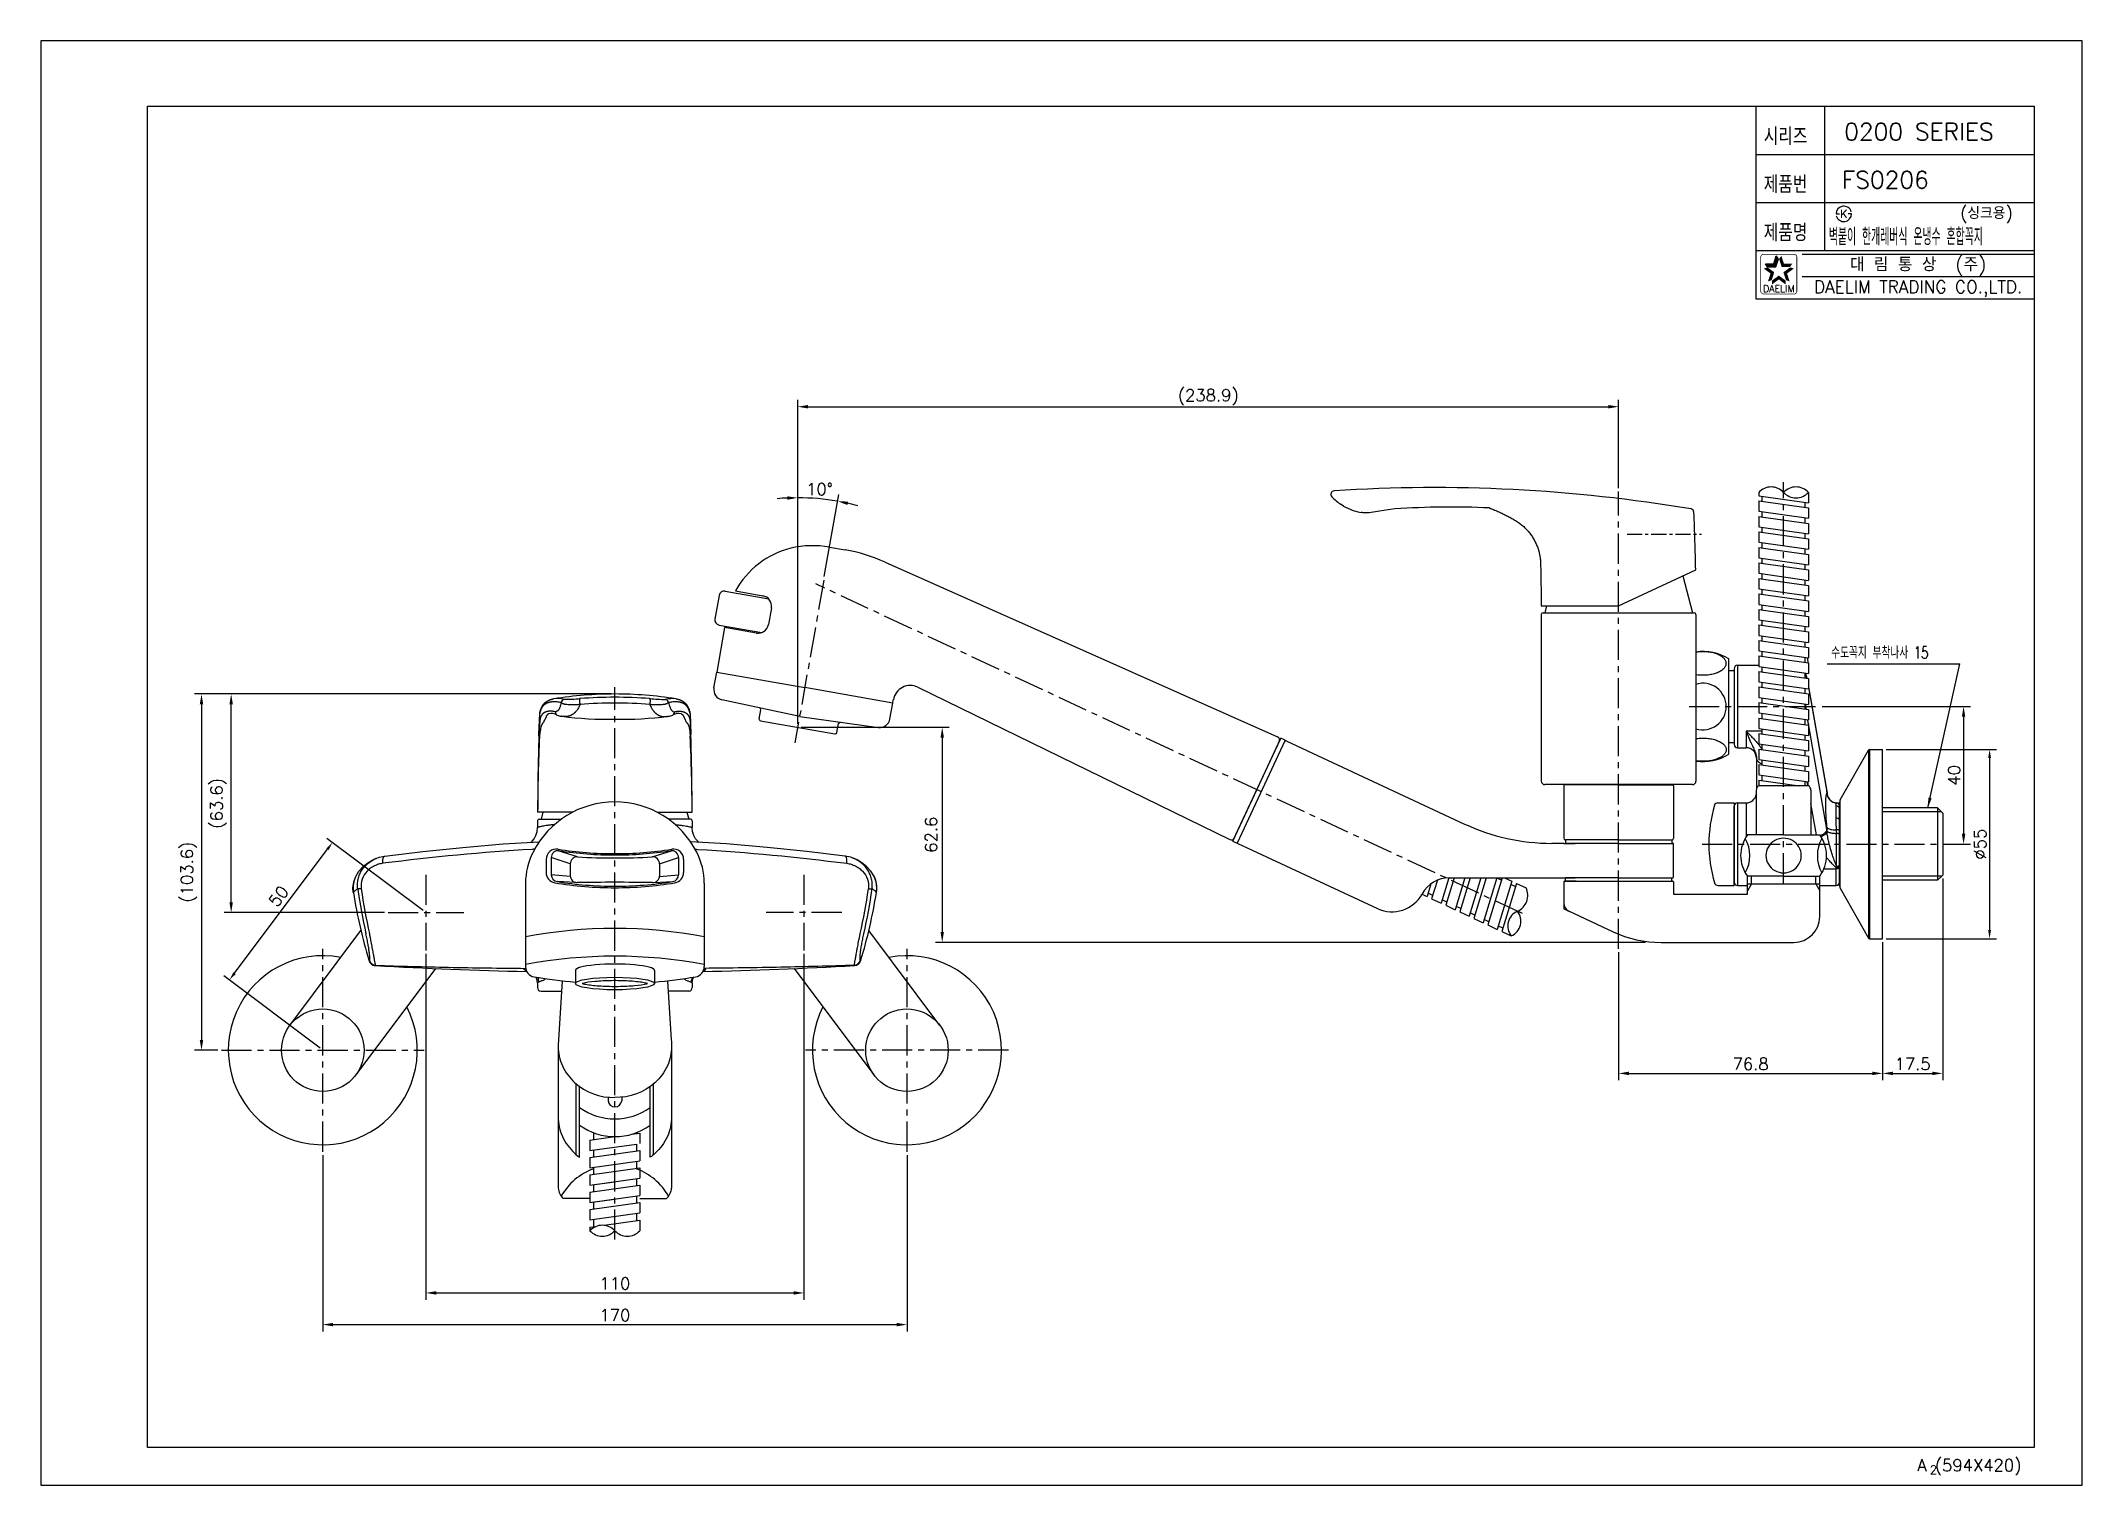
# Model space of a CAD drawing. Extents: x 9962 to 10556, y -5388 to -4968.
import ezdxf
from ezdxf.enums import TextEntityAlignment as Align

# ---------------------------------------------------------------- set-up
doc = ezdxf.new("R2010")
doc.units = 0
doc.header["$LTSCALE"] = 7
doc.header["$MEASUREMENT"] = 0
doc.linetypes.add('CENTER', pattern=[2, 1.25, -0.25, 0.25, -0.25])
doc.layers.get('0').update_dxf_attribs({"color": 2, "linetype": 'CONTINUOUS'})
for name, color, linetype in [('CL', 1, 'CENTER'), ('D', 2, 'CONTINUOUS'), ('DIM', 2, 'CONTINUOUS'), ('DWG', 7, 'CONTINUOUS'), ('Make2D 표시선', 7, 'CONTINUOUS'), ('Make2D 표시선 - Tangent', 7, 'CONTINUOUS')]:
    doc.layers.add(name, color=color, linetype=linetype)
doc.styles.add('GHS', font='ROMANS.shx', dxfattribs={"bigfont": 'GHS.shx'})
doc.styles.add('HAN', font='TXT.shx', dxfattribs={"bigfont": 'GHS.shx'})
doc.styles.add('ROMANS', font='romans', dxfattribs={"bigfont": 'GHS.shx'})
doc.dimstyles.new('STANDARD$7', dxfattribs={"dimtxt": 3.5, "dimasz": 3, "dimexe": 1, "dimexo": 1, "dimgap": 1, "dimtad": 1, "dimdec": 4, "dimzin": 0, "dimdsep": 46, "dimtxsty": 'GHS', "dimcen": 1, "dimclrd": 256, "dimclre": 256, "dimclrt": 2, "dimadec": 4, "dimazin": 0, "dimtfac": 1, "dimtdec": 4, "dimtmove": 2, "dimatfit": 2, "dimfxl": 0, "dimtolj": 1, "dimtzin": 0, "dimlwd": -1, "dimlwe": -1, "dimarcsym": 0})

msp = doc.modelspace()

# ---------------------------------------------------------------- texts
at = {"color": 7, "style": 'GHS'}
for s, p in [('0200 SERIES', (10509, -4994.51)), ('FS0206', (10499.24, -5008.51))]:
    msp.add_text(s, height=5, dxfattribs=at).set_placement(p, align=Align.MIDDLE)
at = {"style": 'GHS'}
msp.add_text('(싱크용)', height=3.5, dxfattribs=at).set_placement((10520.98, -5019.9))
at = {"style": 'GHS', "width": 0.5}
msp.add_text('벽붙이 한개레버식 온냉수 혼합꼭지', height=5, dxfattribs=at).set_placement((10482.79, -5027.52))
at = {"color": 7, "linetype": 'Continuous'}
for s, height, style, p in [('대 림 통 상  (주)', 4, 'GHS', (10508.76, -5033.39)), ('DAELIM TRADING CO.,LTD.', 3.6, 'ROMANS', (10508.76, -5040.16))]:
    msp.add_text(s, height=height, dxfattribs=dict(at, style=style)).set_placement(p, align=Align.MIDDLE)
at = {"color": 2, "linetype": 'Continuous', "style": 'ROMANS'}
msp.add_text('DAELIM', height=2, dxfattribs=at).set_placement((10468.22, -5041.15), align=Align.CENTER)
at = {"color": 7, "style": 'GHS'}
for s, height, p in [('A (594X420)', 3.5, (10508.51, -5384.06)), ('2', 2.5, (10512.16, -5384.89))]:
    msp.add_text(s, height=height, dxfattribs=at).set_placement(p)
at = {"layer": 'D', "style": 'GHS', "width": 0.7}
msp.add_text('수도꼭지 부착나사 15', height=3.5, dxfattribs=at).set_placement((10483.46, -5147.72))
at = {"layer": 'D', "char_height": 3.5, "attachment_point": 5, "style": 'GHS'}
for s, insert in [('(238.9)', (10302.19, -5071.73)), ('10%%D', (10189.09, -5098.47)), ('\\A1;76.8', (10460.02, -5265.6)), ('\\A1;17.5', (10507.17, -5265.6)), ('\\A1;110', (10129.54, -5329.44)), ('\\A1;170', (10129.54, -5338.65))]:
    msp.add_mtext(s, dxfattribs=dict(at, insert=insert))
at = {"layer": 'D', "char_height": 3.5, "attachment_point": 5, "rotation": 90, "style": 'GHS'}
for s, insert in [('\\A1;40', (10519.24, -5181.67)), ('\\A1;(63.6)', (10014.22, -5189.81)), ('\\A1;62.6', (10221.56, -5198.95)), ('\\A1;(103.6)', (10005.59, -5209.82))]:
    msp.add_mtext(s, dxfattribs=dict(at, insert=insert))
at = {"layer": 'DIM', "style": 'GHS', "width": 0.8}
for s, p in [('시리즈', (10463.84, -4998.36)), ('제품번', (10463.84, -5012.36)), ('제품명', (10463.84, -5026.36))]:
    msp.add_text(s, height=5, dxfattribs=at).set_placement(p)
at = {"layer": 'DWG', "color": 2, "char_height": 3.5, "attachment_point": 5, "style": 'GHS'}
for s, insert, rotation in [('%%C55', (10526.8, -5201.67), 90), ('\\A1;50', (10031.66, -5216.86), 53.13674)]:
    msp.add_mtext(s, dxfattribs=dict(at, insert=insert, rotation=rotation))

# ---------------------------------------------------------------- blocks, each defined once
blk = doc.blocks.new('BORDER')
for p, q in [((1, 1), (0, 1)), ((0, 1), (0, 0)), ((1, 0), (1, 1)), ((0, 0), (1, 0))]:
    blk.add_line(p, q)
blk = doc.blocks.new('KS')
at = {"layer": 'D'}
for p, q in [((-2.25, 0), (-1.75, 0)), ((-1.75, 0), (-1.25, 0)), ((1.75, 0), (1.25, 0)), ((2.25, 0), (1.75, 0))]:
    blk.add_line(p, q, dxfattribs=at)
for start, end in [(15, 180), (195, 0)]:
    blk.add_arc((0, 0), 2.25, start, end, dxfattribs=at)
at = {"layer": 'D', "style": 'HAN'}
blk.add_text('K', height=2.39, dxfattribs=at).set_placement((0, 0), align=Align.MIDDLE)

# ---------------------------------------------------------------- linework, layer by layer
at = {"color": 4}
for p, q in [((9993.5, -4987.09), (10542.5, -4987.09)), ((9993.5, -5377.09), (9993.5, -4987.09)), ((10542.5, -4987.09), (10542.5, -5377.09)), ((10542.5, -5377.09), (9993.5, -5377.09))]:
    msp.add_line(p, q, dxfattribs=at)
at = {"color": 7}
for p, q in [((10461.5, -4987.09), (10461.5, -5043.09)), ((10481.5, -4987.09), (10481.5, -5029.09)), ((10461.5, -5001.09), (10542.5, -5001.09)), ((10461.5, -5015.09), (10542.5, -5015.09)), ((10461.5, -5029.09), (10542.5, -5029.09)), ((10461.5, -5043.09), (10542.5, -5043.09)), ((10476.53, -5147.71), (10476.64, -5148.97))]:
    msp.add_line(p, q, dxfattribs=at)
at = {"color": 2}
for p, q in [((10466.74, -5032.9), (10467.49, -5030.6)), ((10468.15, -5031.51), (10467.49, -5030.6)), ((10464.98, -5033.82), (10464.31, -5032.9)), ((10464.31, -5032.9), (10466.74, -5032.9)), ((10464.98, -5033.82), (10467.4, -5033.82)), ((10467.4, -5033.82), (10468.15, -5031.51))]:
    msp.add_line(p, q, dxfattribs=at)
at = {"color": 2, "linetype": 'Continuous'}
for p, q in [((10475, -5030.09), (10542.5, -5030.09)), ((10475, -5036.59), (10542.5, -5036.59))]:
    msp.add_line(p, q, dxfattribs=at)
at = {"color": 7, "linetype": 'Continuous'}
for p, q in [((10455.22, -5190.67), (10455.22, -5212.67)), ((10456.22, -5189.67), (10456.22, -5213.67))]:
    msp.add_line(p, q, dxfattribs=at)
at = {"color": 2, "linetype": 'Continuous', "const_width": 0.2}
for points in [[(10462.97, -5030.95, -0.414214), (10463.72, -5030.2)], [(10462.97, -5040.95), (10462.97, -5030.95, -1)], [(10463.72, -5030.2), (10472.72, -5030.2, -0.414214), (10473.47, -5030.95, 0.043396)], [(10473.47, -5030.95), (10473.47, -5040.95, -0.414214), (10472.72, -5041.7)], [(10472.72, -5041.7), (10463.97, -5041.7, -0.414214), (10462.97, -5040.95, 0.672398)]]:
    msp.add_lwpolyline(points, format="xyb", dxfattribs=at)
at = {"color": 7, "linetype": 'Continuous'}
for points in [[(10446.15, -5145.72), (10445.76, -5145.73), (10445.38, -5145.74), (10445, -5145.77), (10444.62, -5145.81), (10444.25, -5145.86), (10444.12, -5145.88)], [(10446.15, -5152.49), (10446.54, -5152.48), (10446.92, -5152.46), (10447.3, -5152.44), (10447.68, -5152.4), (10448.05, -5152.35), (10448.42, -5152.29), (10448.78, -5152.22), (10449.13, -5152.14), (10449.47, -5152.05), (10449.8, -5151.95), (10450.12, -5151.84), (10450.43, -5151.73), (10450.71, -5151.6), (10450.99, -5151.47), (10451.24, -5151.33), (10451.48, -5151.19), (10451.7, -5151.04), (10451.9, -5150.89), (10452.08, -5150.73), (10452.24, -5150.57), (10452.39, -5150.41), (10452.52, -5150.24), (10452.63, -5150.07), (10452.73, -5149.9), (10452.8, -5149.73), (10452.86, -5149.55), (10452.89, -5149.37), (10452.91, -5149.19), (10452.91, -5149.02), (10452.89, -5148.84), (10452.86, -5148.66), (10452.8, -5148.48), (10452.73, -5148.31), (10452.63, -5148.14), (10452.52, -5147.97), (10452.39, -5147.8), (10452.24, -5147.63), (10452.08, -5147.47), (10451.9, -5147.32), (10451.7, -5147.17), (10451.48, -5147.02), (10451.24, -5146.88), (10450.99, -5146.74), (10450.71, -5146.61), (10450.43, -5146.48), (10450.12, -5146.37), (10449.8, -5146.26), (10449.47, -5146.16), (10449.13, -5146.07), (10448.78, -5145.99), (10448.42, -5145.92), (10448.05, -5145.86), (10447.68, -5145.81), (10447.3, -5145.77), (10446.92, -5145.74), (10446.54, -5145.73), (10446.15, -5145.72)], [(10444.12, -5152.33), (10444.25, -5152.35), (10444.62, -5152.4), (10445, -5152.44), (10445.38, -5152.46), (10445.76, -5152.48), (10446.15, -5152.49)], [(10444.12, -5170.99), (10444.25, -5170.97), (10444.62, -5170.92), (10445, -5170.89), (10445.38, -5170.86), (10445.76, -5170.84), (10446.15, -5170.84)], [(10446.15, -5170.84), (10446.54, -5170.84), (10446.92, -5170.86), (10447.3, -5170.89), (10447.68, -5170.92), (10448.05, -5170.97), (10448.42, -5171.03), (10448.78, -5171.1), (10449.13, -5171.18), (10449.47, -5171.27), (10449.8, -5171.37), (10450.12, -5171.48), (10450.43, -5171.6), (10450.71, -5171.72), (10450.99, -5171.85), (10451.24, -5171.99), (10451.48, -5172.13), (10451.7, -5172.28), (10451.9, -5172.43), (10452.08, -5172.59), (10452.24, -5172.75), (10452.39, -5172.91), (10452.52, -5173.08), (10452.63, -5173.25), (10452.73, -5173.42), (10452.8, -5173.6), (10452.86, -5173.77), (10452.89, -5173.95), (10452.91, -5174.13), (10452.91, -5174.31), (10452.89, -5174.49), (10452.86, -5174.67), (10452.8, -5174.84), (10452.73, -5175.02), (10452.63, -5175.19), (10452.52, -5175.36), (10452.39, -5175.53), (10452.24, -5175.69), (10452.08, -5175.85), (10451.9, -5176), (10451.7, -5176.16), (10451.48, -5176.3), (10451.24, -5176.45), (10450.99, -5176.58), (10450.71, -5176.72), (10450.43, -5176.84), (10450.12, -5176.96), (10449.8, -5177.07), (10449.47, -5177.17), (10449.13, -5177.26), (10448.78, -5177.34), (10448.42, -5177.41), (10448.05, -5177.46), (10447.68, -5177.51), (10447.3, -5177.55), (10446.92, -5177.58), (10446.54, -5177.6), (10446.15, -5177.6)], [(10446.15, -5177.6), (10445.76, -5177.6), (10445.38, -5177.58), (10445, -5177.55), (10444.62, -5177.51), (10444.25, -5177.46), (10444.12, -5177.44)]]:
    msp.add_lwpolyline(points, dxfattribs=at)
at = {"color": 7}
msp.add_arc((10474.54, -5147.88), 2, 5, 11.97172, dxfattribs=at)
at = {"color": 7, "linetype": 'Continuous'}
for centre, radius, start, end in [((10446.15, -5161.66), 6.76, 360, 107.44704), ((10446.15, -5161.66), 6.76, 252.55296, 0), ((10456.22, -5190.67), 1, 90, 180), ((10456.22, -5212.67), 1, 180, 270)]:
    msp.add_arc(centre, radius, start, end, dxfattribs=at)
msp.add_open_spline([(10384.01, -5103.92), (10384.22, -5104), (10384.83, -5104.23), (10385.84, -5104.64), (10387.04, -5105.17), (10388.22, -5105.73), (10389.38, -5106.33), (10390.51, -5106.95), (10391.64, -5107.61), (10392.73, -5108.32), (10393.75, -5109.13), (10394.7, -5110.03), (10395.56, -5111), (10396.34, -5112.05), (10397.02, -5113.16), (10397.61, -5114.32), (10398.09, -5115.53), (10398.47, -5116.78), (10398.73, -5118.06), (10398.89, -5119.36), (10398.91, -5120.46), (10398.93, -5121.14), (10398.93, -5121.38)], degree=3, knots=[7.986024, 7.986024, 7.986024, 7.986024, 8.655534, 9.956126, 11.2648, 12.569668, 13.878152, 15.175591, 16.468411, 17.783882, 19.075363, 20.375233, 21.683693, 22.982432, 24.286622, 25.581845, 26.885233, 28.193881, 29.503297, 30.792528, 32.100557, 32.821524, 32.821524, 32.821524, 32.821524], dxfattribs=at)
msp.add_spline([(10398.93, -5121.38), (10398.94, -5121.96), (10398.96, -5123.26), (10398.99, -5124.56), (10399.01, -5125.86), (10399.03, -5127.17), (10399.05, -5128.47), (10399.08, -5129.77), (10399.1, -5131.07), (10399.12, -5132.38)], degree=3, dxfattribs=at)
at = {"color": 2}
for points in [[(10466.74, -5032.9), (10467.4, -5033.82), (10467.49, -5030.6), (10468.15, -5031.51)], [(10468.96, -5030.6), (10468.3, -5031.51), (10469.71, -5032.9), (10469.05, -5033.82)], [(10465.82, -5035.73), (10466.89, -5035.38), (10463.85, -5034.31), (10464.93, -5033.96)], [(10464.31, -5032.9), (10464.98, -5033.82), (10466.74, -5032.9), (10467.4, -5033.82)], [(10465.07, -5038.04), (10466.14, -5037.69), (10465.82, -5035.73), (10466.89, -5035.38)], [(10468.22, -5037.48), (10468.22, -5036.35), (10466.26, -5038.91), (10466.26, -5037.78)], [(10470.19, -5038.91), (10470.19, -5037.78), (10468.22, -5037.48), (10468.22, -5036.35)], [(10469.71, -5032.9), (10469.05, -5033.82), (10472.14, -5032.9), (10471.47, -5033.82)], [(10472.59, -5034.31), (10471.52, -5033.96), (10470.63, -5035.73), (10469.56, -5035.38)], [(10470.63, -5035.73), (10469.56, -5035.38), (10471.38, -5038.04), (10470.31, -5037.69)]]:
    msp.add_solid(points, dxfattribs=at)
at = {"layer": 'CL'}
for p, q in [((10469.62, -5213.06), (10469.62, -5096.46)), ((10421.62, -5232.13), (10421.62, -5099.18)), ((10190.3, -5124.87), (10181.94, -5172.25)), ((10393.6, -5221.88), (10188.06, -5126.03)), ((10129.54, -5316.67), (10129.54, -5156.02)), ((10442.12, -5161.66), (10479.91, -5161.66)), ((10445.88, -5201.67), (10517.92, -5201.67)), ((10074.54, -5210.6), (10074.54, -5232.6)), ((10184.54, -5210.6), (10184.54, -5232.6)), ((10063.54, -5221.6), (10085.54, -5221.6)), ((10195.54, -5221.6), (10173.54, -5221.6)), ((10044.54, -5291.11), (10044.54, -5232.11)), ((10214.54, -5291.11), (10214.54, -5232.11)), ((10015.05, -5261.61), (10074.05, -5261.61)), ((10244.03, -5261.61), (10185.03, -5261.61))]:
    msp.add_line(p, q, dxfattribs=at)
at = {"layer": 'CL', "ltscale": 0.5}
msp.add_line((10424.12, -5111.58), (10445.77, -5111.58), dxfattribs=at)
at = {"layer": 'CL', "color": 7, "linetype": 'CENTER'}
for p, q in [((10171.51, -5165.2), (10171.97, -5162.61)), ((10194.16, -5169.19), (10194.62, -5166.6))]:
    msp.add_line(p, q, dxfattribs=at)
at = {"layer": 'D'}
for p, q in [((10182.75, -5166.69), (10182.75, -5072.48)), ((10421.62, -5098.17), (10421.62, -5072.48)), ((10185.75, -5074.48), (10418.62, -5074.48)), ((10190.47, -5123.88), (10194.68, -5100)), ((10482.33, -5149.2), (10520.89, -5149.2)), ((10128.54, -5158.02), (10007.25, -5158.02)), ((10009.25, -5161.02), (10009.25, -5258.61)), ((10128.54, -5158.02), (10015.88, -5158.02)), ((10017.88, -5218.6), (10017.88, -5161.02)), ((10480.81, -5161.66), (10523.99, -5161.66)), ((10183.75, -5167.69), (10226.79, -5167.69)), ((10521.99, -5164.66), (10521.99, -5198.67)), ((10224.79, -5170.69), (10224.79, -5227.24)), ((10517.6, -5201.67), (10523.99, -5201.67)), ((10459.1, -5211.42), (10459.12, -5211.4)), ((10460.27, -5213.25), (10459.12, -5215.24)), ((10460.27, -5213.25), (10460.27, -5211.01)), ((10478.97, -5213.25), (10478.97, -5211.01)), ((10478.97, -5213.25), (10480.12, -5215.24)), ((10515.92, -5211.67), (10515.92, -5270.35)), ((10405.62, -5218.86), (10405.62, -5220.45)), ((10405.62, -5220.45), (10407.07, -5221.12)), ((10062.54, -5221.6), (10015.88, -5221.6)), ((10429.47, -5230.24), (10222.79, -5230.24)), ((10421.62, -5233.13), (10421.62, -5270.35)), ((10498.42, -5230.17), (10498.42, -5270.35)), ((10498.42, -5230.17), (10498.42, -5270.35)), ((10074.54, -5233.6), (10074.54, -5334.19)), ((10184.54, -5233.6), (10184.54, -5334.19)), ((10014.05, -5261.61), (10007.25, -5261.61)), ((10424.62, -5268.35), (10495.42, -5268.35)), ((10501.42, -5268.35), (10512.92, -5268.35)), ((10044.54, -5292.11), (10044.54, -5343.4)), ((10214.54, -5292.11), (10214.54, -5343.4)), ((10077.54, -5332.19), (10181.54, -5332.19)), ((10047.54, -5341.4), (10211.54, -5341.4))]:
    msp.add_line(p, q, dxfattribs=at)
for centre, radius, start, end in [((10182.75, -5167.69), 66.73, 92.57606, 95.15211), ((10182.75, -5167.69), 66.73, 80, 90), ((10466, -5102.72), 4.92, 42.57961, 137.42039), ((10473.25, -5102.72), 4.92, 42.57961, 137.42039), ((10473.25, -5096.06), 4.92, 222.57961, 317.42039), ((10182.75, -5167.69), 66.73, 74.84789, 77.42394), ((10390.12, -5216.58), 5.06, 293.86294, 25.90472), ((10393.99, -5225.47), 4.63, 113.22483, 218.91308), ((10388.56, -5224.12), 4.63, 293.22483, 38.91308), ((10125.91, -5317.43), 4.92, 42.57961, 137.42039), ((10125.91, -5310.77), 4.92, 222.57961, 317.42039), ((10133.16, -5310.77), 4.92, 222.57961, 317.42039)]:
    msp.add_arc(centre, radius, start, end, dxfattribs=at)
at = {"layer": 'D', "color": 7, "linetype": 'Continuous'}
for centre, start, end in [((10172, -5165.29), 170, 260), ((10171.47, -5162.52), 350, 78), ((10195.11, -5166.69), 82, 170), ((10193.67, -5169.11), 260, 350)]:
    msp.add_arc(centre, 0.5, start, end, dxfattribs=at)
at = {"layer": 'D'}
for points in [[(10185.75, -5073.98), (10185.75, -5074.98), (10182.75, -5074.48)], [(10418.62, -5073.98), (10418.62, -5074.98), (10421.62, -5074.48)], [(10179.74, -5100.53), (10179.76, -5101.53), (10182.75, -5100.96)], [(10197.18, -5103.05), (10197.38, -5102.07), (10194.34, -5101.97)], [(10008.75, -5161.02), (10009.75, -5161.02), (10009.25, -5158.02)], [(10017.38, -5161.02), (10018.38, -5161.02), (10017.88, -5158.02)], [(10521.49, -5164.66), (10522.49, -5164.66), (10521.99, -5161.66)], [(10224.29, -5170.69), (10225.29, -5170.69), (10224.79, -5167.69)], [(10521.49, -5198.67), (10522.49, -5198.67), (10521.99, -5201.67)], [(10017.38, -5218.6), (10018.38, -5218.6), (10017.88, -5221.6)], [(10224.29, -5227.24), (10225.29, -5227.24), (10224.79, -5230.24)], [(10008.75, -5258.61), (10009.75, -5258.61), (10009.25, -5261.61)], [(10424.62, -5267.85), (10424.62, -5268.85), (10421.62, -5268.35)], [(10495.42, -5267.85), (10495.42, -5268.85), (10498.42, -5268.35)], [(10501.42, -5267.85), (10501.42, -5268.85), (10498.42, -5268.35)], [(10512.92, -5267.85), (10512.92, -5268.85), (10515.92, -5268.35)], [(10077.54, -5331.69), (10077.54, -5332.69), (10074.54, -5332.19)], [(10181.54, -5331.69), (10181.54, -5332.69), (10184.54, -5332.19)], [(10047.54, -5340.9), (10047.54, -5341.9), (10044.54, -5341.4)], [(10211.54, -5340.9), (10211.54, -5341.9), (10214.54, -5341.4)]]:
    msp.add_solid(points, dxfattribs=at)
at = {"layer": 'DWG'}
for p, q in [((10462.37, -5099.39), (10462.37, -5100.38)), ((10462.37, -5100.38), (10476.87, -5102.42)), ((10462.37, -5101.86), (10462.37, -5104.89)), ((10462.37, -5101.86), (10476.87, -5103.9)), ((10463.37, -5102.04), (10463.37, -5100.52)), ((10475.87, -5103.79), (10475.87, -5102.28)), ((10476.87, -5099.39), (10476.87, -5102.42)), ((10462.37, -5104.89), (10476.87, -5106.93)), ((10462.37, -5106.37), (10462.37, -5109.4)), ((10462.37, -5106.37), (10476.87, -5108.41)), ((10463.37, -5106.55), (10463.37, -5105.03)), ((10475.87, -5108.3), (10475.87, -5106.79)), ((10476.87, -5103.9), (10476.87, -5106.93)), ((10462.37, -5109.4), (10476.87, -5111.44)), ((10462.37, -5110.88), (10462.37, -5113.91)), ((10462.37, -5110.88), (10476.87, -5112.92)), ((10462.37, -5113.91), (10476.87, -5115.95)), ((10463.37, -5111.06), (10463.37, -5109.54)), ((10463.37, -5115.57), (10463.37, -5114.05)), ((10475.87, -5112.81), (10475.87, -5111.3)), ((10476.87, -5108.41), (10476.87, -5111.44)), ((10476.87, -5112.92), (10476.87, -5115.95)), ((10191.99, -5115.3), (10196.51, -5116.1)), ((10208.17, -5119.66), (10322.39, -5170.51)), ((10462.37, -5115.39), (10462.37, -5118.42)), ((10462.37, -5115.39), (10476.87, -5117.43)), ((10462.37, -5118.42), (10476.87, -5120.46)), ((10462.37, -5119.9), (10462.37, -5122.93)), ((10462.37, -5119.9), (10476.87, -5121.94)), ((10463.37, -5120.08), (10463.37, -5118.56)), ((10475.87, -5117.32), (10475.87, -5115.81)), ((10476.87, -5117.43), (10476.87, -5120.46)), ((10440.26, -5123.69), (10443.12, -5134.38)), ((10462.37, -5122.93), (10476.87, -5124.97)), ((10462.37, -5124.41), (10462.37, -5127.44)), ((10462.37, -5124.41), (10476.87, -5126.45)), ((10463.37, -5124.59), (10463.37, -5123.07)), ((10475.87, -5121.83), (10475.87, -5120.32)), ((10475.87, -5126.34), (10475.87, -5124.83)), ((10476.87, -5121.94), (10476.87, -5124.97)), ((10164.64, -5128.04), (10172.63, -5129.45)), ((10462.37, -5127.44), (10476.87, -5129.48)), ((10462.37, -5128.92), (10462.37, -5131.95)), ((10462.37, -5128.92), (10476.87, -5130.96)), ((10462.37, -5131.95), (10476.87, -5133.99)), ((10463.37, -5129.1), (10463.37, -5127.58)), ((10463.37, -5133.61), (10463.37, -5132.09)), ((10475.87, -5130.85), (10475.87, -5129.34)), ((10476.87, -5126.45), (10476.87, -5129.48)), ((10476.87, -5130.96), (10476.87, -5133.99)), ((10175.07, -5132.93), (10174.2, -5137.85)), ((10399.12, -5134.88), (10399.12, -5183.38)), ((10399.62, -5134.38), (10421.62, -5134.38)), ((10400.66, -5132.38), (10400.12, -5134.38)), ((10421.62, -5134.38), (10443.12, -5134.38)), ((10441.44, -5134.38), (10443.62, -5134.38)), ((10444.12, -5134.88), (10444.12, -5183.38)), ((10462.37, -5133.43), (10462.37, -5136.46)), ((10462.37, -5133.43), (10476.87, -5135.47)), ((10462.37, -5136.46), (10476.87, -5138.5)), ((10462.37, -5137.94), (10462.37, -5140.97)), ((10462.37, -5137.94), (10476.87, -5139.98)), ((10463.37, -5138.12), (10463.37, -5136.6)), ((10475.87, -5135.36), (10475.87, -5133.85)), ((10476.87, -5135.47), (10476.87, -5138.5)), ((10161.47, -5138.65), (10159.17, -5151.65)), ((10462.37, -5140.97), (10476.87, -5143.01)), ((10462.37, -5142.45), (10462.37, -5145.48)), ((10462.37, -5142.45), (10476.87, -5144.49)), ((10463.37, -5142.63), (10463.37, -5141.11)), ((10475.87, -5139.87), (10475.87, -5138.36)), ((10475.87, -5144.38), (10475.87, -5142.87)), ((10476.87, -5139.98), (10476.87, -5143.01)), ((10453.65, -5175.51), (10453.65, -5147.82)), ((10456.22, -5149.66), (10462.37, -5149.66)), ((10456.22, -5149.66), (10456.22, -5173.66)), ((10462.37, -5145.48), (10476.87, -5147.52)), ((10462.37, -5146.96), (10462.37, -5149.99)), ((10462.37, -5146.96), (10476.87, -5149)), ((10463.37, -5147.14), (10463.37, -5145.62)), ((10475.87, -5148.89), (10475.87, -5147.38)), ((10476.87, -5144.49), (10476.87, -5147.52)), ((10476.87, -5149), (10476.87, -5152.03)), ((10159.17, -5151.65), (10184.78, -5156.17)), ((10453.65, -5151.16), (10455.22, -5151.16)), ((10455.22, -5150.66), (10455.22, -5172.66)), ((10462.37, -5149.99), (10476.87, -5152.03)), ((10462.37, -5151.47), (10462.37, -5154.5)), ((10462.37, -5151.47), (10476.87, -5153.51)), ((10462.37, -5154.5), (10476.87, -5156.54)), ((10463.37, -5151.65), (10463.37, -5150.13)), ((10463.37, -5156.16), (10463.37, -5154.64)), ((10475.87, -5153.4), (10475.87, -5151.89)), ((10476.87, -5153.51), (10476.87, -5156.54)), ((10210.38, -5160.68), (10184.78, -5156.17)), ((10217.68, -5156.05), (10308.48, -5200.34)), ((10462.37, -5155.98), (10462.37, -5159.01)), ((10462.37, -5155.98), (10476.87, -5158.02)), ((10462.37, -5159.01), (10476.87, -5161.05)), ((10462.37, -5160.49), (10462.37, -5163.52)), ((10462.37, -5160.49), (10476.87, -5162.53)), ((10463.37, -5160.67), (10463.37, -5159.15)), ((10475.87, -5157.91), (10475.87, -5156.4)), ((10475.87, -5162.42), (10475.87, -5160.91)), ((10476.87, -5155.96), (10482.21, -5186.32)), ((10476.87, -5156.06), (10482.22, -5186.51)), ((10476.87, -5158.02), (10476.87, -5161.05)), ((10462.37, -5163.52), (10476.87, -5165.56)), ((10462.37, -5165), (10462.37, -5168.03)), ((10462.37, -5165), (10476.87, -5167.04)), ((10463.37, -5165.18), (10463.37, -5163.66)), ((10475.87, -5166.93), (10475.87, -5165.42)), ((10482.22, -5197.3), (10476.85, -5166.73)), ((10476.87, -5162.53), (10476.87, -5165.56)), ((10476.87, -5167.04), (10476.87, -5170.07)), ((10309.59, -5200.36), (10323.12, -5171.36)), ((10324.6, -5171.49), (10310.65, -5201.4)), ((10316.36, -5185.86), (10323.33, -5170.9)), ((10324.6, -5171.49), (10323.33, -5170.9)), ((10325.05, -5171.71), (10376.78, -5195.83)), ((10453.65, -5172.16), (10455.22, -5172.16)), ((10456.22, -5173.66), (10458.72, -5173.66)), ((10463.37, -5168.86), (10458.72, -5168.86)), ((10458.72, -5168.86), (10458.72, -5173.66)), ((10462.37, -5168.03), (10476.87, -5170.07)), ((10462.37, -5169.51), (10462.37, -5172.54)), ((10462.37, -5169.51), (10476.87, -5171.55)), ((10462.37, -5172.54), (10476.87, -5174.58)), ((10463.37, -5169.69), (10463.37, -5168.17)), ((10463.37, -5174.2), (10463.37, -5172.68)), ((10475.87, -5171.44), (10475.87, -5169.93)), ((10476.87, -5171.55), (10476.87, -5174.58)), ((10461.72, -5176.66), (10461.72, -5185.59)), ((10462.37, -5174.02), (10462.37, -5177.05)), ((10462.37, -5174.02), (10476.87, -5176.06)), ((10462.37, -5177.05), (10476.87, -5179.09)), ((10462.37, -5178.53), (10462.37, -5181.56)), ((10462.37, -5178.53), (10476.87, -5180.57)), ((10463.37, -5178.67), (10463.37, -5177.19)), ((10475.87, -5175.95), (10475.87, -5174.44)), ((10475.87, -5180.43), (10475.87, -5178.95)), ((10476.87, -5176.06), (10476.87, -5179.09)), ((10486.12, -5188.83), (10494.34, -5174.32)), ((10494.34, -5174.32), (10494.34, -5229.02)), ((10494.6, -5174.17), (10494.6, -5229.17)), ((10494.6, -5174.17), (10498.42, -5174.17)), ((10498.42, -5229.17), (10498.42, -5174.17)), ((10421.62, -5184.38), (10400.12, -5184.38)), ((10405.62, -5184.75), (10405.62, -5199.95)), ((10421.62, -5184.45), (10405.92, -5184.45)), ((10443.12, -5184.38), (10421.62, -5184.38)), ((10421.62, -5184.45), (10437.32, -5184.45)), ((10437.62, -5184.75), (10437.62, -5199.95)), ((10462.37, -5181.56), (10476.87, -5183.6)), ((10462.37, -5183.04), (10462.37, -5184.71)), ((10462.37, -5183.04), (10474.25, -5184.71)), ((10475.87, -5184.71), (10462.37, -5184.71)), ((10463.37, -5183.18), (10463.37, -5181.7)), ((10475.91, -5180.43), (10475.87, -5180.21)), ((10475.87, -5184.71), (10475.87, -5183.46)), ((10476.87, -5184.71), (10475.87, -5184.71)), ((10476.67, -5184.71), (10476.46, -5183.54)), ((10476.89, -5184.72), (10476.69, -5183.57)), ((10476.87, -5180.57), (10476.87, -5183.6)), ((10309.38, -5200.81), (10316.36, -5185.86)), ((10450.47, -5189.67), (10455.22, -5189.67)), ((10455.22, -5189.67), (10455.22, -5192.67)), ((10455.22, -5213.67), (10455.22, -5190.67)), ((10456.22, -5189.67), (10458.72, -5189.67)), ((10458.72, -5189.67), (10458.72, -5199.59)), ((10461.67, -5186.03), (10461.67, -5199.01)), ((10477.57, -5186.03), (10477.57, -5199.01)), ((10479.18, -5199.01), (10477.57, -5189.89)), ((10482.22, -5186.51), (10482.22, -5187.05)), ((10482.25, -5186.76), (10482.25, -5186.71)), ((10482.26, -5186.89), (10482.26, -5186.9)), ((10484.92, -5194.14), (10484.92, -5190.59)), ((10485.92, -5213.77), (10485.92, -5189.57)), ((10486.12, -5214.51), (10486.12, -5188.83)), ((10514.42, -5191.17), (10498.42, -5191.17)), ((10515.92, -5192.67), (10514.42, -5191.17)), ((10514.42, -5191.17), (10514.42, -5212.17)), ((10107.04, -5194.9), (10107.04, -5196.86)), ((10107.54, -5194.4), (10113.98, -5194.4)), ((10108.57, -5192.4), (10108.04, -5194.4)), ((10151.54, -5194.4), (10145.1, -5194.4)), ((10150.5, -5192.4), (10151.04, -5194.4)), ((10152.04, -5194.9), (10152.04, -5196.86)), ((10482.22, -5196.76), (10482.22, -5197.3)), ((10515.92, -5192.67), (10515.92, -5210.67)), ((10097.07, -5201.64), (10107.49, -5201.02)), ((10162.01, -5201.64), (10151.59, -5201.02)), ((10309.38, -5200.81), (10351.43, -5220.42)), ((10405.62, -5201.45), (10402.14, -5201.45)), ((10405.62, -5201.45), (10408.92, -5201.45)), ((10421.62, -5200.45), (10406.12, -5200.45)), ((10406.12, -5200.45), (10406.12, -5201.45)), ((10421.62, -5201.45), (10406.12, -5201.45)), ((10421.62, -5200.45), (10437.12, -5200.45)), ((10421.62, -5201.45), (10437.12, -5201.45)), ((10434.32, -5201.45), (10437.42, -5201.45)), ((10437.12, -5200.45), (10437.12, -5201.45)), ((10437.62, -5211.25), (10437.62, -5201.65)), ((10469.62, -5199.01), (10459.12, -5199.01)), ((10469.62, -5199.01), (10480.12, -5199.01)), ((10485.01, -5208.22), (10485.01, -5198.57)), ((10059.08, -5206.27), (10060.11, -5205.8)), ((10060.09, -5205.81), (10060.11, -5205.8)), ((10062.62, -5205.13), (10062.62, -5205.13)), ((10109.54, -5206.12), (10109.54, -5209.96)), ((10116.54, -5207.39), (10111.03, -5205.58)), ((10111.03, -5205.58), (10111.03, -5210.61)), ((10118.67, -5205.39), (10113.03, -5203.58)), ((10116.54, -5207.39), (10116.54, -5211.05)), ((10140.41, -5205.39), (10146.05, -5203.58)), ((10142.54, -5207.39), (10148.05, -5205.58)), ((10142.54, -5207.39), (10142.54, -5211.05)), ((10148.05, -5205.58), (10148.05, -5210.61)), ((10149.54, -5206.12), (10149.54, -5209.96)), ((10196.46, -5205.13), (10196.45, -5205.13)), ((10200, -5206.27), (10198.97, -5205.8)), ((10198.98, -5205.81), (10198.97, -5205.8)), ((10481.35, -5208.87), (10484.92, -5208.87)), ((10484.92, -5213.67), (10484.92, -5208.55)), ((10054.21, -5210.85), (10054.21, -5210.85)), ((10103.54, -5213.07), (10103.54, -5237.31)), ((10116.54, -5211.05), (10111.03, -5210.61)), ((10118.2, -5212.82), (10112.72, -5212.58)), ((10140.88, -5212.82), (10146.36, -5212.58)), ((10142.54, -5211.05), (10148.05, -5210.61)), ((10155.54, -5213.07), (10155.54, -5237.31)), ((10204.87, -5210.85), (10204.87, -5210.85)), ((10367, -5213.21), (10365.86, -5216.94)), ((10368.86, -5212.15), (10367.2, -5217.57)), ((10372.21, -5211.45), (10369.95, -5218.85)), ((10373.74, -5211.45), (10371.29, -5219.47)), ((10372.34, -5211.45), (10386.22, -5211.45)), ((10376.88, -5211.45), (10374.03, -5220.75)), ((10378.41, -5211.45), (10375.38, -5221.38)), ((10381.55, -5211.45), (10378.12, -5222.66)), ((10383.08, -5211.45), (10379.46, -5223.28)), ((10386.22, -5211.45), (10382.21, -5224.57)), ((10387.75, -5211.45), (10383.55, -5225.19)), ((10387.57, -5212.17), (10386.2, -5211.53)), ((10386.22, -5211.45), (10387.75, -5211.45)), ((10390.58, -5212.47), (10386.3, -5226.47)), ((10391.92, -5213.09), (10387.64, -5227.1)), ((10387.75, -5211.45), (10405.82, -5211.45)), ((10388.39, -5211.45), (10390.58, -5212.47)), ((10391.66, -5214.07), (10390.28, -5213.43)), ((10391.92, -5213.09), (10394.67, -5214.37)), ((10405.62, -5212.65), (10405.62, -5218.86)), ((10405.82, -5211.45), (10408.92, -5211.45)), ((10405.82, -5212.45), (10421.62, -5212.45)), ((10421.62, -5211.45), (10406.12, -5211.45)), ((10406.12, -5212.45), (10406.12, -5211.45)), ((10409.22, -5212.45), (10406.12, -5212.45)), ((10421.62, -5211.45), (10437.42, -5211.45)), ((10421.62, -5212.45), (10437.12, -5212.45)), ((10433.92, -5212.45), (10437.42, -5212.45)), ((10434.02, -5211.45), (10437.12, -5211.45)), ((10437.12, -5212.45), (10437.12, -5211.45)), ((10437.62, -5212.65), (10437.62, -5216.25)), ((10450.47, -5213.67), (10455.22, -5213.67)), ((10456.22, -5213.67), (10459.12, -5213.67)), ((10469.62, -5211.01), (10459.12, -5211.01)), ((10459.12, -5216.25), (10459.12, -5211.01)), ((10459.12, -5213.25), (10469.62, -5213.25)), ((10469.62, -5211.01), (10480.12, -5211.01)), ((10469.62, -5213.25), (10480.12, -5213.25)), ((10478.97, -5211.01), (10480.12, -5211.01)), ((10480.12, -5222.75), (10480.12, -5211.01)), ((10480.12, -5213.67), (10484.92, -5213.67)), ((10486.12, -5214.51), (10494.34, -5229.02)), ((10514.42, -5212.17), (10498.42, -5212.17)), ((10515.92, -5210.67), (10514.42, -5212.17)), ((10053.43, -5215.74), (10053.43, -5215.74)), ((10205.64, -5215.74), (10205.65, -5215.74)), ((10364.38, -5216.25), (10365.86, -5216.94)), ((10367.53, -5216.62), (10366.16, -5215.98)), ((10367.2, -5217.57), (10369.95, -5218.85)), ((10371.62, -5218.52), (10370.24, -5217.88)), ((10371.29, -5219.47), (10374.03, -5220.75)), ((10375.7, -5220.43), (10374.33, -5219.79)), ((10407.07, -5221.12), (10420.01, -5227.16)), ((10437.62, -5216.25), (10459.12, -5216.25)), ((10034.95, -5254.41), (10055.63, -5226.81)), ((10224.13, -5254.41), (10203.45, -5226.81)), ((10375.38, -5221.38), (10378.12, -5222.66)), ((10379.79, -5222.33), (10378.42, -5221.69)), ((10379.46, -5223.28), (10382.21, -5224.57)), ((10383.88, -5224.24), (10382.5, -5223.6)), ((10383.55, -5225.19), (10386.3, -5226.47)), ((10387.97, -5226.15), (10386.59, -5225.51)), ((10387.64, -5227.1), (10390.38, -5228.38)), ((10433.96, -5230.25), (10472.62, -5230.25)), ((10494.6, -5229.17), (10498.42, -5229.17)), ((10077.34, -5237.86), (10054.15, -5268.8)), ((10058.02, -5235.57), (10058.03, -5235.57)), ((10059.82, -5236.97), (10059.79, -5236.97)), ((10181.74, -5237.86), (10204.92, -5268.8)), ((10199.26, -5236.97), (10199.29, -5236.97)), ((10201.05, -5235.57), (10201.05, -5235.57)), ((10107.04, -5242.08), (10107.04, -5242.09)), ((10107.04, -5242.08), (10107.04, -5243.4)), ((10108.04, -5244.4), (10114.02, -5244.4)), ((10114.2, -5241.46), (10113.17, -5258.6)), ((10144.88, -5241.46), (10145.91, -5258.6)), ((10151.04, -5244.4), (10145.06, -5244.4)), ((10152.04, -5242.08), (10152.04, -5243.4)), ((10152.04, -5242.08), (10152.04, -5242.09)), ((10113.04, -5260.48), (10113.04, -5281.02)), ((10146.04, -5260.48), (10146.04, -5281.02)), ((10118.29, -5291.96), (10118.29, -5271.41)), ((10119.29, -5292.74), (10119.29, -5272.2)), ((10139.79, -5292.74), (10139.79, -5272.2)), ((10140.79, -5291.96), (10140.79, -5271.41)), ((10127.54, -5275.26), (10127.54, -5276.31)), ((10131.54, -5275.26), (10131.54, -5276.31)), ((10113.04, -5281.02), (10113.04, -5301.69)), ((10123.29, -5285.58), (10123.29, -5287.61)), ((10134.37, -5286.06), (10136.79, -5285.72)), ((10135.79, -5285.58), (10135.79, -5285.86)), ((10136.79, -5285.72), (10136.79, -5288.74)), ((10146.04, -5281.02), (10146.04, -5301.69)), ((10122.29, -5287.75), (10129.54, -5286.73)), ((10122.29, -5287.75), (10122.29, -5290.78)), ((10122.29, -5290.78), (10135.79, -5288.89)), ((10122.29, -5292.8), (10136.79, -5290.76)), ((10123.29, -5290.64), (10123.29, -5292.66)), ((10135.79, -5288.89), (10135.79, -5290.91)), ((10136.79, -5290.76), (10136.79, -5293.79)), ((10122.29, -5292.8), (10122.29, -5295.83)), ((10122.29, -5295.83), (10136.79, -5293.79)), ((10122.29, -5297.85), (10136.79, -5295.81)), ((10122.29, -5297.85), (10122.29, -5300.88)), ((10123.29, -5295.69), (10123.29, -5297.71)), ((10135.79, -5293.93), (10135.79, -5295.95)), ((10136.79, -5295.81), (10136.79, -5298.84)), ((10122.29, -5300.88), (10136.79, -5298.84)), ((10122.29, -5300.88), (10129.54, -5299.86)), ((10122.29, -5302.9), (10136.79, -5300.86)), ((10122.29, -5302.9), (10122.29, -5305.93)), ((10122.29, -5305.93), (10136.79, -5303.89)), ((10123.29, -5300.74), (10123.29, -5302.76)), ((10135.79, -5298.98), (10135.79, -5301)), ((10135.79, -5304.03), (10135.79, -5306.05)), ((10136.79, -5300.86), (10136.79, -5303.89)), ((10122.29, -5304.77), (10114.54, -5304.77)), ((10122.29, -5305.93), (10129.54, -5304.91)), ((10122.29, -5307.95), (10136.79, -5305.91)), ((10122.29, -5307.95), (10122.29, -5310.98)), ((10122.29, -5310.98), (10136.79, -5308.94)), ((10123.29, -5305.79), (10123.29, -5307.81)), ((10135.79, -5309.08), (10135.79, -5311.21)), ((10136.79, -5304.77), (10144.54, -5304.77)), ((10136.79, -5305.91), (10136.79, -5308.94)), ((10122.29, -5313.11), (10124.1, -5312.85)), ((10122.29, -5313.11), (10122.29, -5314.1)), ((10123.29, -5310.84), (10123.29, -5312.97)), ((10126.4, -5312.53), (10136.79, -5311.07)), ((10136.79, -5311.07), (10136.79, -5314.1))]:
    msp.add_line(p, q, dxfattribs=at)
at = {"layer": 'DWG', "linetype": 'Continuous'}
for p, q in [((10159.85, -5129.33), (10158.63, -5136.22)), ((10161.59, -5128.11), (10174.3, -5130.36)), ((10159.85, -5137.96), (10172.27, -5140.15)), ((10170.72, -5140.29), (10161.47, -5138.65)), ((10158.36, -5156.26), (10159.17, -5151.65)), ((10183.31, -5164.52), (10160.69, -5159.72)), ((10209.57, -5165.29), (10210.38, -5160.68)), ((10210.38, -5160.68), (10210.56, -5159.68)), ((10118.04, -5238.38), (10118.04, -5242.21)), ((10141.04, -5238.38), (10141.04, -5242.21))]:
    msp.add_line(p, q, dxfattribs=at)
at = {"layer": 'DWG', "color": 7, "linetype": 'Continuous'}
for p, q in [((10171.92, -5165.78), (10193.58, -5169.6)), ((10183.31, -5164.52), (10206.2, -5167.74))]:
    msp.add_line(p, q, dxfattribs=at)
at = {"layer": 'DWG', "color": 2}
for p, q in [((10499.42, -5174.17), (10531.55, -5174.17)), ((10529.55, -5176.67), (10529.55, -5226.67)), ((10515.57, -5192.32), (10498.42, -5192.32)), ((10018.85, -5239.22), (10045.85, -5203.21)), ((10073.74, -5221), (10045.75, -5200.01)), ((10515.57, -5211.02), (10498.42, -5211.02)), ((10499.42, -5229.17), (10531.55, -5229.17)), ((10043.74, -5261.01), (10015.75, -5240.02))]:
    msp.add_line(p, q, dxfattribs=at)
at = {"layer": 'DWG'}
for points in [[(10105.07, -5201.16), (10105.45, -5200.83), (10106.04, -5200.11), (10106.56, -5199.16), (10106.93, -5197.99), (10107.04, -5196.86)], [(10154.01, -5201.16), (10153.63, -5200.83), (10153.04, -5200.11), (10152.51, -5199.16), (10152.15, -5197.99), (10152.04, -5196.86)], [(10062.62, -5205.13), (10073.67, -5203.81), (10085.27, -5202.62), (10097.07, -5201.64)], [(10196.45, -5205.13), (10185.41, -5203.81), (10173.81, -5202.62), (10162.01, -5201.64)], [(10054.21, -5210.85), (10055.01, -5209.54), (10056.28, -5208.15), (10057.65, -5207.09), (10059.08, -5206.27)], [(10060.09, -5205.81), (10060.91, -5205.51), (10062.62, -5205.13)], [(10198.98, -5205.81), (10198.16, -5205.51), (10196.46, -5205.13)], [(10204.87, -5210.85), (10204.06, -5209.54), (10202.8, -5208.15), (10201.43, -5207.09), (10200, -5206.27)], [(10053.43, -5215.74), (10053.33, -5214.34), (10053.55, -5212.63), (10054.21, -5210.85)], [(10205.65, -5215.74), (10205.74, -5214.34), (10205.52, -5212.63), (10204.87, -5210.85)], [(10107.04, -5242.08), (10106.93, -5241.19), (10106.62, -5240.36)], [(10152.04, -5242.08), (10152.14, -5241.19), (10152.45, -5240.36)]]:
    msp.add_lwpolyline(points, dxfattribs=at)
for points in [[(10113.17, -5258.6, 0.034663), (10113.04, -5260.48, 0.107584), (10114.27, -5266.12, 0.101804), (10117.87, -5271.05, 0.195448), (10129.54, -5275.31, 0.090023)], [(10145.91, -5258.6, -0.034663), (10146.04, -5260.48, -0.107584), (10144.81, -5266.12, -0.101804), (10141.21, -5271.05, -0.195448), (10129.54, -5275.31, -0.090023)], [(10113.04, -5281.02, 0.107584), (10114.27, -5286.67, 0.101804), (10117.87, -5291.6, 0.027667), (10119.29, -5292.74, 0.090023)], [(10146.04, -5281.02, -0.107584), (10144.81, -5286.67, -0.101804), (10141.21, -5291.6, -0.027667), (10139.79, -5292.74, -0.090023)]]:
    msp.add_lwpolyline(points, format="xyb", dxfattribs=at)
for centre in [(10044.55, -5261.61), (10214.53, -5261.61)]:
    msp.add_circle(centre, 12, dxfattribs=at)
for centre, radius, start, end in [((10186.62, -5139.95), 25, 103.57818, 151.55776), ((10187.21, -5142.38), 27.5, 80, 103.57818), ((10172.11, -5132.41), 3, 350, 80), ((10399.62, -5134.88), 0.5, 90.00464, 180), ((10443.62, -5134.88), 0.5, 0, 89.99536), ((10446.19, -5159.66), 14, 57.78195, 98.47781), ((10456.22, -5150.66), 1, 90, 180), ((10215.49, -5160.55), 5, 64.0003, 170), ((10321.98, -5171.43), 1, 335.0003, 66.0003), ((10324.84, -5172.16), 0.5, 65, 155), ((10456.22, -5172.66), 1, 180, 270), ((10458.72, -5176.66), 3, 0, 90), ((10446.19, -5163.66), 14, 261.52219, 302.21805), ((10494.6, -5174.47), 0.3, 90, 150.46885), ((10400.12, -5183.38), 1, 180.00004, 269.98328), ((10405.92, -5184.75), 0.3, 90, 180), ((10437.32, -5184.75), 0.3, 0, 90), ((10443.12, -5183.38), 1, 270.01679, 0.00004), ((10463.17, -5185.98), 1.5, 122.2, 181.73237), ((10476.07, -5185.98), 1.5, 358.26763, 57.8), ((10129.54, -5216.13), 26.73, 27.01457, 152.98543), ((10487.88, -5201.67), 40, 163.61733, 196.38267), ((10450.47, -5190.67), 1, 90, 163.61733), ((10458.72, -5186.67), 3, 270, 349.52655), ((10484.92, -5190.66), 1, 0, 85.35743), ((10487.42, -5189.57), 1.5, 150.46883, 180), ((10107.54, -5194.9), 0.5, 90.00454, 179.99991), ((10151.54, -5194.9), 0.5, 0.00009, 89.99546), ((10402.14, -5141.45), 60, 245, 270), ((10112.54, -5206.12), 3, 81.15632, 180), ((10129.54, -5096.86), 107.58, 261.15632, 270), ((10129.54, -5096.86), 107.58, 270, 278.84368), ((10146.54, -5206.12), 3, 360, 98.84368), ((10308.92, -5199.44), 1, 244.0003, 335.0003), ((10406.12, -5199.95), 0.5, 180, 270), ((10437.12, -5199.95), 0.5, 270, 0), ((10437.42, -5201.65), 0.2, 0, 90), ((10467.12, -5205.01), 10, 143.1301, 216.8699), ((10449.8, -5205.01), 10, 330, 30), ((10469.51, -5204.99), 5.02, 88.65659, 271.34341), ((10469.74, -5204.99), 5.02, 268.65659, 91.34341), ((10489.44, -5205.01), 10, 150, 210), ((10472.12, -5205.01), 10, 323.1301, 36.8699), ((10123.54, -5213.07), 20, 152.98543, 180), ((10113.03, -5205.58), 2, 81.33597, 180), ((10129.54, -5097.25), 107.58, 261.33597, 270), ((10118.54, -5207.39), 2, 86.19346, 180), ((10127.55, -5071.9), 133.79, 266.19346, 270.85004), ((10129.54, -5097.25), 107.58, 270, 278.66403), ((10131.52, -5071.9), 133.79, 269.14996, 273.80654), ((10140.54, -5207.39), 2, 360, 93.80654), ((10146.05, -5205.58), 2, 360, 98.66403), ((10135.54, -5213.07), 20, 0, 27.01457), ((10061.37, -5214.48), 8.03, 153.0724, 188.9999), ((10212.41, -5192.62), 159.24, 187.96613, 192.73677), ((10210.78, -5192.9), 156.55, 187.98386, 192.84207), ((10112.54, -5209.96), 3, 180, 260.6445), ((10113.03, -5210.61), 2, 180, 261.00505), ((10129.54, -5106.78), 107.58, 260.6445, 270), ((10129.54, -5106.33), 107.58, 261.00505, 270), ((10118.54, -5210.85), 2, 180, 270.50226), ((10129.54, -6055.51), 842.73, 90, 90.7467), ((10129.54, -5106.33), 107.58, 270, 278.99495), ((10129.54, -6055.51), 842.73, 89.2533, 90), ((10129.54, -5106.78), 107.58, 270, 279.3555), ((10140.54, -5210.85), 2, 269.49774, 360), ((10146.05, -5210.61), 2, 278.99495, 360), ((10146.54, -5209.96), 3, 279.3555, 360), ((10048.29, -5192.9), 156.55, 347.15793, 352.01614), ((10046.67, -5192.62), 159.24, 347.26323, 352.03387), ((10197.71, -5214.48), 8.03, 351.0001, 26.9276), ((10372.34, -5220.45), 9, 90, 151.41363), ((10405.82, -5212.65), 0.2, 90, 180), ((10437.42, -5211.25), 0.2, 270, 0), ((10437.42, -5212.65), 0.2, 0, 90), ((10450.47, -5212.67), 1, 196.38267, 270), ((10484.92, -5212.67), 1, 270, 0), ((10487.42, -5213.77), 1.5, 180, 209.53117), ((10194.46, -5193.53), 142.76, 188.95144, 197.12523), ((10064.62, -5193.53), 142.76, 342.87477, 351.04856), ((10355.66, -5211.36), 10, 245, 331.41363), ((10408.12, -5218.86), 2.5, 180, 245), ((10129.54, -5363.81), 137.64, 79.11172, 100.88828), ((10433.96, -5197.25), 33, 245, 270), ((10472.62, -5222.75), 7.5, 270, 0), ((10494.6, -5228.87), 0.3, 209.53115, 270), ((10044.55, -5261.61), 27.5, 79.02379, 27.27621), ((10059.93, -5234.98), 2, 197.06599, 265.81883), ((10059.93, -5234.98), 1.99, 197.20371, 198.43344), ((10059.95, -5234.97), 2.01, 198.45666, 212.21621), ((10060.02, -5234.91), 2, 197.19479, 266.48408), ((10059.94, -5234.97), 2.01, 215.77192, 229.8938), ((10059.95, -5234.94), 2.04, 247.81027, 249.7486), ((10060, -5234.46), 2.51, 264.66024, 265.32898), ((10129.55, -4038.53), 1200.47, 266.66903, 268.77578), ((10059.99, -5234.57), 2.41, 265.32892, 265.85947), ((10060.58, -5237.86), 1.17, 125.97247, 127.70119), ((10129.54, -5371.89), 137.64, 79.11172, 100.88828), ((10106.54, -5237.31), 3, 180, 260.16437), ((10152.54, -5237.31), 3, 279.83563, 0), ((10129.53, -4038.53), 1200.47, 271.22437, 273.33097), ((10214.53, -5261.61), 27.5, 152.72379, 100.97621), ((10199.06, -5234.91), 2, 273.51592, 342.80521), ((10198.49, -5237.86), 1.17, 52.29881, 54.02753), ((10199.09, -5234.57), 2.41, 274.14053, 274.67108), ((10199.08, -5234.46), 2.51, 274.67102, 275.33976), ((10199.14, -5234.98), 2, 274.18117, 342.93401), ((10199.13, -5234.94), 2.04, 290.2514, 292.18973), ((10199.13, -5234.97), 2.01, 310.1062, 324.22808), ((10199.13, -5234.97), 2.01, 327.78379, 341.54334), ((10199.15, -5234.98), 1.99, 341.56656, 342.79629), ((10129.54, -5104.64), 137.64, 260.16437, 265.20738), ((10108.04, -5243.4), 1, 180.00053, 269.98391), ((10129.54, -5104.64), 137.64, 274.79262, 279.83563), ((10151.04, -5243.4), 1, 270.01609, 359.99947), ((10129.54, -5264.07), 17.52, 234.18282, 305.81718), ((10129.55, -5276.07), 2.02, 186.77895, 270), ((10129.53, -5276.07), 2.02, 270, 353.22105), ((10129.54, -5269.22), 17.52, 234.18282, 305.81718), ((10129.54, -5312.93), 17.96, 110.36331, 150.37823), ((10129.54, -5312.93), 17.96, 29.62177, 69.63669), ((10118.01, -5301.17), 5, 185.92472, 226), ((10141.07, -5301.17), 5, 314, 354.07528)]:
    msp.add_arc(centre, radius, start, end, dxfattribs=at)
at = {"layer": 'DWG', "linetype": 'Continuous'}
for centre, radius, start, end in [((10187.83, -5165.34), 50, 66.0003, 80), ((10161.33, -5129.59), 1.5, 80, 170), ((10160.11, -5136.48), 1.5, 170, 260), ((10171.25, -5137.33), 3, 260, 350), ((10161.32, -5156.78), 3, 170, 258), ((10206.62, -5164.77), 3, 262, 350)]:
    msp.add_arc(centre, radius, start, end, dxfattribs=at)
at = {"layer": 'DWG'}
msp.add_ellipse((10129.54, -5238.38), major_axis=(11.5, 0), ratio=0.159299, start_param=0, end_param=3.141593, dxfattribs=at)
msp.add_ellipse((10129.54, -5242.21), major_axis=(11.5, 0), ratio=0.159299, dxfattribs=at)
for points, knots in [([(10475.87, -5152.34), (10475.88, -5152.34), (10475.96, -5152.34), (10476.08, -5152.68), (10476.21, -5153), (10476.3, -5153.3), (10476.33, -5153.43)], [14.550579, 14.550579, 14.550579, 14.550579, 14.559166, 14.828849, 15.348515, 15.756993, 15.756993, 15.756993, 15.756993]), ([(10475.9, -5151.89), (10475.95, -5152.02), (10476.05, -5152.29), (10476.18, -5152.72), (10476.29, -5153.12), (10476.35, -5153.36), (10476.37, -5153.44)], [4.004149, 4.004149, 4.004149, 4.004149, 4.407083, 4.867632, 5.374551, 5.620755, 5.620755, 5.620755, 5.620755]), ([(10476.22, -5162.44), (10476.22, -5162.42), (10476.16, -5161.92), (10476.1, -5161.42), (10476.05, -5160.93)], [4.333154, 4.333154, 4.333154, 4.333154, 4.382102, 5.848235, 5.848235, 5.848235, 5.848235]), ([(10458.72, -5168.86), (10459.11, -5169.24), (10459.86, -5169.97), (10460.9, -5171.04), (10461.8, -5172.04), (10462.56, -5172.99), (10463.06, -5173.7), (10463.3, -5174.08), (10463.35, -5174.16)], [0, 0, 0, 0, 1.63871, 3.124015, 4.466319, 5.681143, 6.789127, 7.049843, 7.049843, 7.049843, 7.049843]), ([(10461.72, -5176.66), (10461.75, -5176.82), (10461.79, -5177.16), (10462.13, -5177.6), (10462.61, -5177.97), (10463.06, -5178.17), (10463.32, -5178.25), (10463.37, -5178.27)], [0, 0, 0, 0, 0.476747, 1.004109, 1.609206, 2.293157, 2.450547, 2.450547, 2.450547, 2.450547]), ([(10111.94, -5196.01), (10111.64, -5196.04), (10110.98, -5196.11), (10110.03, -5196.22), (10109.15, -5196.35), (10108.42, -5196.47), (10107.9, -5196.58), (10107.57, -5196.65), (10107.39, -5196.7), (10107.24, -5196.75), (10107.13, -5196.79), (10107.07, -5196.82), (10107.04, -5196.85), (10107.04, -5196.86)], [0.0461469, 0.0461469, 0.0461469, 0.0461469, 0.2238975, 0.4218907, 0.5925045, 0.7344812, 0.8467322, 0.8914496, 0.9284477, 0.9576732, 0.9791382, 0.9929787, 1, 1, 1, 1]), ([(10147.14, -5196.01), (10147.44, -5196.04), (10148.1, -5196.11), (10149.04, -5196.22), (10149.93, -5196.35), (10150.66, -5196.47), (10151.17, -5196.58), (10151.5, -5196.65), (10151.69, -5196.7), (10151.84, -5196.75), (10151.94, -5196.79), (10152.01, -5196.82), (10152.04, -5196.85), (10152.04, -5196.86)], [0.0468252, 0.0468252, 0.0468252, 0.0468252, 0.2238975, 0.4218907, 0.5925045, 0.7344812, 0.8467322, 0.8914496, 0.9284477, 0.9576732, 0.9791382, 0.9929787, 1, 1, 1, 1]), ([(10482.22, -5197.3), (10482.21, -5197.44), (10482.17, -5197.73), (10481.93, -5198.14), (10481.57, -5198.52), (10481.1, -5198.86), (10480.65, -5199.07), (10480.36, -5199.18), (10480.27, -5199.21)], [0, 0, 0, 0, 0.41546, 0.87621, 1.396193, 1.97531, 2.603325, 2.890775, 2.890775, 2.890775, 2.890775]), ([(10106.16, -5203.17), (10105.92, -5203.18), (10091.18, -5203.97), (10076.46, -5205.44), (10062.05, -5207.26)], [0.2456399, 0.2456399, 0.2456399, 0.2456399, 0.2577136, 1, 1, 1, 1]), ([(10152.92, -5203.17), (10153.16, -5203.18), (10167.9, -5203.97), (10182.61, -5205.44), (10197.03, -5207.26)], [0.2456949, 0.2456949, 0.2456949, 0.2456949, 0.2577136, 1, 1, 1, 1]), ([(10482.26, -5197.86), (10482.23, -5198.01), (10482.16, -5198.34), (10481.81, -5198.78), (10481.33, -5199.15), (10480.86, -5199.37), (10480.56, -5199.48), (10480.47, -5199.51)], [0, 0, 0, 0, 0.473723, 1.00622, 1.614791, 2.295137, 2.563064, 2.563064, 2.563064, 2.563064]), ([(10054.7, -5214.69), (10054.63, -5214.22), (10054.59, -5213.26), (10054.78, -5211.85), (10055.22, -5210.5), (10056.1, -5208.85), (10057.66, -5207.11), (10059.25, -5206.16), (10060.09, -5205.81)], [0, 0, 0, 0, 0.12833, 0.255766, 0.382216, 0.507591, 0.754899, 1, 1, 1, 1]), ([(10062.05, -5207.26), (10061.62, -5207.32), (10060.77, -5207.5), (10059.55, -5207.99), (10058.42, -5208.67), (10057.08, -5209.84), (10055.81, -5211.81), (10055.62, -5213.72), (10055.75, -5214.64)], [0, 0, 0, 0, 0.121428, 0.242837, 0.364745, 0.487796, 0.738802, 1, 1, 1, 1]), ([(10062.05, -5207.26), (10062.01, -5206.99), (10061.99, -5206.6), (10062.04, -5206.1), (10062.13, -5205.63), (10062.34, -5205.17), (10062.62, -5205.13)], [0, 0, 0, 0, 0.356494, 0.508468, 0.636348, 1, 1, 1, 1]), ([(10197.03, -5207.26), (10197.06, -5206.99), (10197.09, -5206.6), (10197.04, -5206.1), (10196.95, -5205.63), (10196.73, -5205.17), (10196.46, -5205.13)], [0, 0, 0, 0, 0.356494, 0.508468, 0.636348, 1, 1, 1, 1]), ([(10197.03, -5207.26), (10197.46, -5207.32), (10198.31, -5207.5), (10199.53, -5207.99), (10200.65, -5208.67), (10201.99, -5209.84), (10203.27, -5211.81), (10203.46, -5213.72), (10203.32, -5214.64)], [0, 0, 0, 0, 0.121428, 0.242837, 0.364745, 0.487796, 0.738802, 1, 1, 1, 1]), ([(10204.38, -5214.69), (10204.44, -5214.22), (10204.49, -5213.26), (10204.29, -5211.85), (10203.85, -5210.5), (10202.98, -5208.85), (10201.42, -5207.11), (10199.82, -5206.16), (10198.98, -5205.81)], [0, 0, 0, 0, 0.12833, 0.255766, 0.382216, 0.507591, 0.754899, 1, 1, 1, 1]), ([(10484.92, -5208.55), (10484.54, -5208.17), (10483.82, -5207.46), (10482.88, -5206.47), (10482.33, -5205.85), (10482.11, -5205.59)], [0, 0, 0, 0, 1.604552, 3.05636, 4.086887, 4.086887, 4.086887, 4.086887]), ([(10053.43, -5215.74), (10053.53, -5215.53), (10053.93, -5215.12), (10054.41, -5214.84), (10054.7, -5214.69)], [0, 0, 0, 0, 0.41642, 1, 1, 1, 1]), ([(10055.75, -5214.64), (10055.62, -5214.66), (10055.38, -5214.68), (10055.06, -5214.7), (10054.85, -5214.7), (10054.74, -5214.7), (10054.7, -5214.69)], [0, 0, 0, 0, 0.390343, 0.690606, 0.890827, 1, 1, 1, 1]), ([(10203.32, -5214.64), (10203.46, -5214.66), (10203.7, -5214.68), (10204.01, -5214.7), (10204.23, -5214.7), (10204.34, -5214.7), (10204.38, -5214.69)], [0, 0, 0, 0, 0.390343, 0.690606, 0.890827, 1, 1, 1, 1]), ([(10205.64, -5215.74), (10205.54, -5215.53), (10205.14, -5215.12), (10204.66, -5214.84), (10204.38, -5214.69)], [0, 0, 0, 0, 0.41642, 1, 1, 1, 1]), ([(10058.1, -5235.5), (10058.12, -5235.48), (10058.16, -5235.42), (10058.21, -5235.23), (10058.22, -5234.83), (10058.19, -5234.17), (10058.1, -5233.27), (10057.94, -5232.14), (10057.72, -5230.81), (10057.43, -5229.31), (10057.2, -5228.27), (10057.08, -5227.73)], [0, 0, 0, 0, 0.010224, 0.025454, 0.077311, 0.160962, 0.275641, 0.421241, 0.594414, 0.789874, 1, 1, 1, 1]), ([(10059.89, -5236.91), (10059.89, -5236.88), (10059.87, -5236.81), (10059.82, -5236.56), (10059.73, -5236.08), (10059.63, -5235.47), (10059.52, -5234.84), (10059.41, -5234.27), (10059.3, -5233.63), (10059.17, -5232.92), (10059.02, -5232.16), (10058.86, -5231.34), (10058.7, -5230.48), (10058.52, -5229.58), (10058.35, -5228.64), (10058.23, -5228.01), (10058.15, -5227.7)], [0, 0, 0, 0, 0.008764, 0.025031, 0.080511, 0.166829, 0.221615, 0.284036, 0.353453, 0.430041, 0.51322, 0.602226, 0.696249, 0.794421, 0.895953, 1, 1, 1, 1]), ([(10199.18, -5236.91), (10199.19, -5236.88), (10199.21, -5236.81), (10199.26, -5236.56), (10199.35, -5236.08), (10199.45, -5235.47), (10199.56, -5234.84), (10199.67, -5234.27), (10199.77, -5233.63), (10199.91, -5232.92), (10200.05, -5232.16), (10200.21, -5231.34), (10200.38, -5230.48), (10200.55, -5229.58), (10200.73, -5228.64), (10200.85, -5228.01), (10200.92, -5227.7)], [0, 0, 0, 0, 0.008764, 0.025031, 0.080511, 0.166829, 0.221615, 0.284036, 0.353453, 0.430041, 0.51322, 0.602226, 0.696249, 0.794421, 0.895953, 1, 1, 1, 1]), ([(10200.97, -5235.5), (10200.95, -5235.48), (10200.92, -5235.42), (10200.87, -5235.23), (10200.86, -5234.83), (10200.89, -5234.17), (10200.98, -5233.27), (10201.13, -5232.14), (10201.36, -5230.81), (10201.65, -5229.31), (10201.87, -5228.27), (10201.99, -5227.73)], [0, 0, 0, 0, 0.010224, 0.025454, 0.077311, 0.160962, 0.275641, 0.421241, 0.594414, 0.789874, 1, 1, 1, 1]), ([(10058.1, -5235.5), (10058.1, -5235.51), (10058.07, -5235.53), (10058.04, -5235.55), (10058.03, -5235.57)], [0, 0, 0, 0, 0.268071, 1, 1, 1, 1]), ([(10059.89, -5236.91), (10066.97, -5237.16), (10081.49, -5237.53), (10096.02, -5237.73), (10103.46, -5237.8)], [0, 0, 0, 0, 0.487385, 1, 1, 1, 1]), ([(10103.77, -5238.46), (10103.69, -5238.44), (10103.51, -5238.39), (10103.31, -5238.31), (10103.19, -5238.23), (10103.13, -5238.17), (10103.11, -5238.11), (10103.12, -5238.04), (10103.17, -5237.98), (10103.28, -5237.89), (10103.38, -5237.84), (10103.46, -5237.8)], [0.4802924, 0.4802924, 0.4802924, 0.4802924, 0.5895918, 0.7024521, 0.7432195, 0.774724, 0.800083, 0.8249058, 0.8547964, 0.8930353, 1, 1, 1, 1]), ([(10155.31, -5238.46), (10155.39, -5238.44), (10155.56, -5238.39), (10155.76, -5238.31), (10155.89, -5238.23), (10155.94, -5238.17), (10155.97, -5238.11), (10155.95, -5238.04), (10155.91, -5237.98), (10155.8, -5237.89), (10155.69, -5237.84), (10155.61, -5237.8)], [0.4818011, 0.4818011, 0.4818011, 0.4818011, 0.5895918, 0.7024521, 0.7432195, 0.774724, 0.800083, 0.8249058, 0.8547964, 0.8930353, 1, 1, 1, 1]), ([(10199.18, -5236.91), (10192.11, -5237.16), (10177.58, -5237.53), (10163.06, -5237.73), (10155.61, -5237.8)], [0, 0, 0, 0, 0.487385, 1, 1, 1, 1]), ([(10200.97, -5235.5), (10200.98, -5235.51), (10201.01, -5235.53), (10201.03, -5235.55), (10201.05, -5235.57)], [0, 0, 0, 0, 0.268071, 1, 1, 1, 1]), ([(10107.32, -5241.79), (10107.28, -5241.81), (10107.21, -5241.86), (10107.1, -5241.94), (10107.04, -5242.03), (10107.04, -5242.08)], [0, 0, 0, 0, 0.344455, 0.619017, 1, 1, 1, 1]), ([(10109.5, -5240.82), (10109.22, -5241), (10108.8, -5241.25), (10108.23, -5241.47), (10107.79, -5241.62), (10107.5, -5241.73), (10107.32, -5241.79)], [0.8094128, 0.8094128, 0.8094128, 0.8094128, 0.8894303, 0.9254724, 0.9558199, 1, 1, 1, 1]), ([(10139.05, -5242.21), (10138.67, -5242.11), (10138.21, -5242.02), (10136.55, -5241.74), (10135.11, -5241.59), (10131.97, -5241.4), (10130.25, -5241.36), (10126.89, -5241.41), (10125.24, -5241.49), (10122.35, -5241.76), (10121.11, -5241.95), (10120.16, -5242.18), (10120.09, -5242.19), (10120.03, -5242.21)], [0.557258, 0.557258, 0.557258, 0.557258, 0.763365, 0.763365, 1.209926, 1.209926, 1.656486, 1.656486, 2.103047, 2.103047, 2.549608, 2.549608, 2.584335, 2.584335, 2.584335, 2.584335]), ([(10120.03, -5242.21), (10120.41, -5242.31), (10120.87, -5242.4), (10122.53, -5242.68), (10123.96, -5242.83), (10127.11, -5243.02), (10128.83, -5243.06), (10132.19, -5243.01), (10133.84, -5242.93), (10136.73, -5242.66), (10137.97, -5242.47), (10138.92, -5242.24), (10138.99, -5242.22), (10139.05, -5242.21)], [3.69885, 3.69885, 3.69885, 3.69885, 3.904957, 3.904957, 4.351518, 4.351518, 4.798079, 4.798079, 5.24464, 5.24464, 5.6912, 5.6912, 5.725927, 5.725927, 5.725927, 5.725927]), ([(10149.58, -5240.82), (10149.85, -5241), (10150.28, -5241.25), (10150.85, -5241.47), (10151.28, -5241.62), (10151.58, -5241.73), (10151.75, -5241.79)], [0.8094669, 0.8094669, 0.8094669, 0.8094669, 0.8894303, 0.9254724, 0.9558199, 1, 1, 1, 1]), ([(10151.75, -5241.79), (10151.8, -5241.81), (10151.87, -5241.86), (10151.98, -5241.94), (10152.04, -5242.03), (10152.04, -5242.08)], [0, 0, 0, 0, 0.344455, 0.619017, 1, 1, 1, 1])]:
    msp.add_open_spline(points, degree=3, knots=knots, dxfattribs=at)
for points in [[(10476.85, -5166.73), (10476.78, -5166.33), (10476.72, -5165.93), (10476.65, -5165.53)], [(10476.85, -5166.73), (10476.84, -5166.83), (10476.82, -5166.93), (10476.8, -5167.03)], [(10059.24, -5236.85), (10059.33, -5236.88), (10059.41, -5236.91), (10059.5, -5236.93)], [(10059.5, -5236.93), (10059.58, -5236.95), (10059.68, -5236.96), (10059.77, -5236.97)], [(10059.82, -5236.97), (10059.83, -5236.96), (10059.85, -5236.94), (10059.87, -5236.93)], [(10103.46, -5237.8), (10103.5, -5237.79), (10103.54, -5237.78), (10103.57, -5237.76)], [(10103.46, -5237.8), (10103.5, -5237.8), (10103.54, -5237.8), (10103.58, -5237.81)], [(10155.61, -5237.8), (10155.58, -5237.79), (10155.54, -5237.78), (10155.5, -5237.76)], [(10155.61, -5237.8), (10155.58, -5237.8), (10155.54, -5237.8), (10155.5, -5237.81)], [(10199.26, -5236.97), (10199.24, -5236.96), (10199.23, -5236.94), (10199.21, -5236.93)], [(10199.58, -5236.93), (10199.49, -5236.95), (10199.4, -5236.96), (10199.31, -5236.97)], [(10199.83, -5236.85), (10199.75, -5236.88), (10199.67, -5236.91), (10199.58, -5236.93)], [(10107.08, -5240.44), (10107.23, -5240.87), (10107.32, -5241.33), (10107.32, -5241.79)], [(10152, -5240.44), (10151.84, -5240.87), (10151.76, -5241.33), (10151.75, -5241.79)]]:
    msp.add_open_spline(points, degree=3, dxfattribs=at)
for points in [[(10458.72, -5168.86), (10459.31, -5170.33), (10459.82, -5171.54), (10460.27, -5172.53), (10460.65, -5173.34), (10460.97, -5174.03), (10461.22, -5174.63), (10461.42, -5175.14), (10461.56, -5175.59), (10461.66, -5175.99), (10461.71, -5176.34), (10461.72, -5176.66)], [(10482.22, -5196.76), (10482.08, -5194.82), (10481.97, -5193.02), (10481.91, -5191.39), (10481.89, -5189.98), (10481.91, -5188.82), (10481.98, -5187.94), (10482.08, -5187.34), (10482.22, -5187.05)], [(10482.22, -5186.42), (10482.21, -5186.32)], [(10482.22, -5186.51), (10482.21, -5186.32)], [(10482.23, -5186.52), (10482.22, -5186.42)], [(10482.22, -5186.51), (10482.23, -5186.59), (10482.24, -5186.67), (10482.25, -5186.73)], [(10482.22, -5187.05), (10482.23, -5186.94)], [(10482.22, -5187.05), (10482.38, -5187.72), (10482.69, -5188.34), (10483.13, -5188.87), (10483.68, -5189.29), (10484.31, -5189.57), (10484.99, -5189.7)], [(10482.25, -5186.66), (10482.24, -5186.57), (10482.23, -5186.52)], [(10482.23, -5186.94), (10482.24, -5186.89), (10482.25, -5186.8)], [(10482.25, -5186.71), (10482.25, -5186.66)], [(10482.25, -5186.71), (10482.25, -5186.74), (10482.25, -5186.83)], [(10482.25, -5186.73), (10482.25, -5186.76)], [(10482.25, -5186.8), (10482.25, -5186.76)], [(10482.25, -5186.76), (10482.25, -5186.8)], [(10482.25, -5186.8), (10482.25, -5186.83), (10482.26, -5186.89)], [(10482.25, -5186.83), (10482.26, -5186.87)], [(10482.26, -5186.87), (10482.26, -5186.89)], [(10482.26, -5186.89), (10482.27, -5187.04)], [(10482.27, -5187.04), (10482.31, -5187.26), (10482.52, -5187.91), (10482.86, -5188.49), (10483.33, -5188.98), (10483.89, -5189.35), (10484.53, -5189.58), (10485, -5189.66)], [(10484.92, -5190.59), (10484.95, -5189.99), (10484.99, -5189.7)], [(10485.92, -5191.52), (10485.88, -5191.23), (10485.73, -5190.97), (10485.51, -5190.77), (10485.23, -5190.64), (10484.92, -5190.59)], [(10484.99, -5189.7), (10485, -5189.67), (10485.01, -5189.66)], [(10485.92, -5190.69), (10485.85, -5190.32), (10485.65, -5190.01), (10485.35, -5189.79), (10484.99, -5189.7)], [(10482.25, -5197.55), (10482.24, -5197.16), (10482.22, -5196.76)], [(10482.22, -5196.76), (10482.38, -5196.99), (10482.69, -5197.18), (10483.13, -5197.33), (10483.68, -5197.44), (10484.31, -5197.49), (10484.99, -5197.49)], [(10482.25, -5197.55), (10482.24, -5197.47), (10482.23, -5197.38), (10482.22, -5197.3)], [(10484.99, -5197.49), (10484.95, -5195.74), (10484.92, -5194.14)], [(10485.79, -5194.45), (10485.73, -5194.4), (10485.51, -5194.26), (10485.23, -5194.17), (10484.92, -5194.14)], [(10485.01, -5198.57), (10485, -5198.21), (10485, -5197.85), (10484.99, -5197.49)], [(10485.92, -5197.84), (10485.85, -5197.71), (10485.65, -5197.6), (10485.35, -5197.52), (10484.99, -5197.49)], [(10485.92, -5194.77), (10485.88, -5194.57), (10485.79, -5194.45)], [(10482.26, -5197.86), (10482.25, -5197.71), (10482.25, -5197.55)], [(10482.26, -5197.86), (10482.39, -5198.04), (10482.69, -5198.2), (10483.12, -5198.34), (10483.67, -5198.46), (10484.31, -5198.53), (10485.01, -5198.57)], [(10485.01, -5208.22), (10484.45, -5206.68), (10483.97, -5205.24), (10483.55, -5203.94), (10483.2, -5202.75), (10482.91, -5201.68), (10482.68, -5200.72), (10482.51, -5199.88), (10482.38, -5199.13), (10482.3, -5198.46), (10482.26, -5197.86)], [(10485.92, -5198.83), (10485.86, -5198.73), (10485.66, -5198.65), (10485.36, -5198.6), (10485.01, -5198.57)], [(10485.9, -5208.07), (10485.88, -5208.13), (10485.73, -5208.3), (10485.51, -5208.43), (10485.23, -5208.52), (10484.92, -5208.55)], [(10484.92, -5208.55), (10484.96, -5208.39), (10485.01, -5208.22)], [(10485.92, -5208.27), (10485.88, -5208.45), (10485.73, -5208.62), (10485.51, -5208.75), (10485.23, -5208.84), (10484.92, -5208.87)], [(10485.85, -5207.88), (10485.66, -5208.04), (10485.36, -5208.16), (10485.01, -5208.22)], [(10485.92, -5207.74), (10485.86, -5207.87), (10485.85, -5207.88)], [(10485.92, -5207.95), (10485.9, -5208.07)], [(10485.92, -5207.67), (10485.92, -5207.74)], [(10054.2, -5268.74), (10054.15, -5268.8)], [(10054.26, -5268.65), (10054.2, -5268.74)]]:
    msp.add_spline(points, degree=3, dxfattribs=at)
at = {"layer": 'DWG', "color": 2}
for points in [[(10529.13, -5176.67), (10529.97, -5176.67), (10529.55, -5174.17)], [(10045.52, -5202.96), (10046.19, -5203.46), (10047.35, -5201.21)], [(10529.13, -5226.67), (10529.97, -5226.67), (10529.55, -5229.17)], [(10018.52, -5238.97), (10019.19, -5239.47), (10017.35, -5241.22)]]:
    msp.add_solid(points, dxfattribs=at)
at = {"layer": 'Make2D 표시선'}
for p, q in [((10341.56, -5103.37), (10340.84, -5102.92)), ((10346.21, -5105.12), (10346.69, -5105.21)), ((10421.62, -5132.38), (10444.03, -5121.93)), ((10399.12, -5132.38), (10421.62, -5132.38)), ((10107.42, -5169.72), (10107.68, -5163.73)), ((10107.52, -5167.92), (10107.6, -5166.99)), ((10107.6, -5166.99), (10107.62, -5166.76)), ((10107.6, -5166.99), (10107.6, -5166.99)), ((10107.6, -5166.99), (10107.6, -5166.99)), ((10151.4, -5163.73), (10151.66, -5169.72)), ((10151.46, -5166.76), (10151.48, -5166.97)), ((10151.48, -5166.97), (10151.48, -5166.97)), ((10151.48, -5166.97), (10151.48, -5166.99)), ((10151.48, -5166.99), (10151.55, -5167.92)), ((10107.06, -5192.4), (10107.04, -5192.4)), ((10117.24, -5192.4), (10107.06, -5192.4)), ((10141.84, -5192.4), (10152.01, -5192.4)), ((10152.01, -5192.4), (10152.03, -5192.4))]:
    msp.add_line(p, q, dxfattribs=at)
for points in [[(10356.53, -5104.21), (10355.26, -5104.34), (10353.9, -5104.52), (10349.05, -5105.32), (10348.96, -5105.33), (10348.87, -5105.34), (10348.75, -5105.35), (10348.63, -5105.36), (10348.51, -5105.36), (10348.39, -5105.37), (10348.27, -5105.37), (10348.14, -5105.36), (10347.9, -5105.35), (10347.6, -5105.33), (10347.29, -5105.3), (10346.99, -5105.26), (10346.69, -5105.21)], [(10107.68, -5163.65), (10107.68, -5163.61), (10107.69, -5163.56), (10107.7, -5163.48), (10107.71, -5163.39), (10107.73, -5163.3), (10107.75, -5163.21), (10107.77, -5163.13), (10107.8, -5163.04), (10107.82, -5162.96), (10107.86, -5162.83), (10107.91, -5162.71), (10108, -5162.47), (10108.16, -5162.07), (10108.22, -5161.93), (10108.3, -5161.77), (10108.34, -5161.68), (10108.38, -5161.6), (10108.43, -5161.53), (10108.47, -5161.46), (10108.51, -5161.38), (10108.56, -5161.31), (10108.61, -5161.24), (10108.66, -5161.17), (10108.71, -5161.11), (10108.76, -5161.04), (10108.81, -5160.97), (10108.87, -5160.91), (10108.93, -5160.85), (10108.98, -5160.78), (10109.05, -5160.72), (10109.12, -5160.65), (10109.18, -5160.59), (10109.25, -5160.53), (10109.32, -5160.47), (10109.39, -5160.41), (10109.47, -5160.35), (10109.54, -5160.3), (10109.62, -5160.25), (10109.69, -5160.19), (10109.77, -5160.14), (10109.85, -5160.09), (10109.93, -5160.05), (10110.01, -5160), (10110.09, -5159.96), (10110.17, -5159.92), (10110.26, -5159.87), (10110.35, -5159.83), (10110.44, -5159.79), (10110.53, -5159.76), (10110.63, -5159.72), (10110.72, -5159.69), (10110.81, -5159.65), (10110.91, -5159.62), (10111, -5159.59), (10111.1, -5159.57), (10111.2, -5159.54), (10111.31, -5159.52), (10111.41, -5159.49), (10111.51, -5159.47), (10111.71, -5159.44)], [(10119.39, -5159.37), (10119.39, -5159.37), (10119.38, -5159.37), (10119.38, -5159.37), (10119.37, -5159.37), (10119.37, -5159.38), (10119.36, -5159.38), (10119.36, -5159.38), (10119.36, -5159.38), (10119.36, -5159.38), (10119.35, -5159.38), (10119.35, -5159.38), (10119.35, -5159.38), (10119.35, -5159.38), (10119.35, -5159.39), (10119.34, -5159.39), (10119.34, -5159.39), (10119.34, -5159.39), (10119.34, -5159.39), (10119.33, -5159.39), (10119.33, -5159.39), (10119.33, -5159.4), (10119.33, -5159.4), (10119.33, -5159.4), (10119.32, -5159.4), (10119.32, -5159.4), (10119.32, -5159.41), (10119.32, -5159.41), (10119.32, -5159.41), (10119.32, -5159.41), (10119.31, -5159.41), (10119.31, -5159.41), (10119.31, -5159.42), (10119.31, -5159.42), (10119.31, -5159.42), (10119.31, -5159.42), (10119.3, -5159.43), (10119.3, -5159.43), (10119.3, -5159.44), (10119.3, -5159.44), (10119.3, -5159.44), (10119.3, -5159.45), (10119.29, -5159.45), (10119.29, -5159.45), (10119.29, -5159.46), (10119.29, -5159.46), (10119.29, -5159.47), (10119.28, -5159.48), (10119.28, -5159.49), (10119.27, -5159.52), (10119.27, -5159.54), (10119.26, -5159.57), (10119.26, -5159.59), (10119.26, -5159.62), (10119.25, -5159.64), (10119.25, -5159.7), (10119.24, -5159.76), (10119.24, -5159.83), (10119.24, -5159.89), (10119.23, -5159.96), (10119.24, -5160.02), (10119.24, -5160.09), (10119.24, -5160.15), (10119.25, -5160.22), (10119.28, -5160.51), (10119.28, -5160.58), (10119.29, -5160.6), (10119.29, -5160.62), (10119.29, -5160.63), (10119.3, -5160.65), (10119.3, -5160.66), (10119.3, -5160.67), (10119.31, -5160.69), (10119.31, -5160.7), (10119.32, -5160.72), (10119.32, -5160.73), (10119.33, -5160.74), (10119.33, -5160.76), (10119.37, -5160.84), (10119.38, -5160.86), (10119.39, -5160.87), (10119.39, -5160.88), (10119.39, -5160.88), (10119.4, -5160.89), (10119.4, -5160.9), (10119.4, -5160.91), (10119.41, -5160.92), (10119.41, -5160.92), (10119.41, -5160.93), (10119.41, -5160.93), (10119.41, -5160.94), (10119.41, -5160.94), (10119.41, -5160.94), (10119.41, -5160.95), (10119.41, -5160.95), (10119.41, -5160.96), (10119.41, -5160.96), (10119.41, -5160.97), (10119.41, -5160.97), (10119.41, -5160.98), (10119.41, -5160.98), (10119.41, -5160.99), (10119.41, -5160.99), (10119.41, -5161), (10119.41, -5161), (10119.41, -5161.01), (10119.41, -5161.01), (10119.41, -5161.02), (10119.41, -5161.02), (10119.41, -5161.03), (10119.41, -5161.04), (10119.4, -5161.05), (10119.4, -5161.06), (10119.4, -5161.07), (10119.39, -5161.08), (10119.39, -5161.09), (10119.39, -5161.09)], [(10147.36, -5159.44), (10147.57, -5159.47), (10147.77, -5159.52), (10147.87, -5159.54), (10147.97, -5159.57), (10148.07, -5159.59), (10148.17, -5159.62), (10148.27, -5159.65), (10148.36, -5159.69), (10148.45, -5159.72), (10148.54, -5159.76), (10148.63, -5159.79), (10148.72, -5159.83), (10148.81, -5159.87), (10148.9, -5159.92), (10148.99, -5159.96), (10149.07, -5160), (10149.15, -5160.05), (10149.23, -5160.1), (10149.31, -5160.15), (10149.39, -5160.2), (10149.47, -5160.25), (10149.54, -5160.3), (10149.62, -5160.36), (10149.69, -5160.42), (10149.76, -5160.48), (10149.83, -5160.54), (10149.9, -5160.6), (10149.97, -5160.66), (10150.04, -5160.73), (10150.1, -5160.8), (10150.16, -5160.86), (10150.22, -5160.92), (10150.27, -5160.99), (10150.33, -5161.05), (10150.38, -5161.12), (10150.43, -5161.19), (10150.48, -5161.26), (10150.53, -5161.33), (10150.57, -5161.4), (10150.62, -5161.47), (10150.66, -5161.54), (10150.7, -5161.62), (10150.75, -5161.7), (10150.79, -5161.79), (10150.87, -5161.96), (10150.97, -5162.21), (10151.11, -5162.54), (10151.19, -5162.76), (10151.23, -5162.87), (10151.26, -5162.97), (10151.29, -5163.06), (10151.31, -5163.14), (10151.33, -5163.23), (10151.35, -5163.32), (10151.36, -5163.4), (10151.38, -5163.49), (10151.39, -5163.58), (10151.4, -5163.67)]]:
    msp.add_lwpolyline(points, dxfattribs=at)
for centre, radius, start, end in [((10338.88, -5099.96), 1, 93.7175, 222.88711), ((10349.08, -5090.49), 14.91, 222.88154, 236.46824), ((10368.11, -5549.41), 451.41, 80.49156, 93.72028), ((10349.08, -5090.48), 14.92, 239.74558, 250.6011), ((10349.03, -5090.64), 14.75, 250.57534, 258.98754), ((10372.8, -5340.95), 237.29, 87.29348, 93.93129), ((10442.52, -5105.2), 1, 2.54531, 80.49152), ((9831.26, -5132.37), 612.86, 0.97665, 2.54582), ((10129.54, -5271.19), 113.17, 90.0004, 99.02505), ((10114.95, -5160.58), 1.02, 99.01929, 177.0834), ((10129.54, -5271.19), 113.17, 80.96151, 89.9996), ((10111.05, -5167.19), 3.49, 61.90961, 102.72053), ((10114.31, -5160.79), 3.71, 244.14404, 264.99587), ((10128.56, -5047.13), 118.26, 262.96149, 270.47409), ((10130.52, -5047.12), 118.27, 269.52616, 277.03825), ((10144.76, -5160.79), 3.71, 275.00641, 295.85368), ((10148.06, -5167.19), 3.49, 77.27947, 118.09039), ((11052.82, -5196.54), 945.78, 178.40378, 179.74915), ((9205.98, -5196.54), 946.06, 0.25078, 1.59507)]:
    msp.add_arc(centre, radius, start, end, dxfattribs=at)
at = {"layer": 'Make2D 표시선 - Tangent'}
for p, q in [((10107.4, -5170.19), (10107.44, -5169.3)), ((10151.67, -5170.2), (10151.64, -5169.3))]:
    msp.add_line(p, q, dxfattribs=at)
for points in [[(10113.93, -5160.53), (10113.61, -5160.47), (10113.28, -5160.41), (10112.95, -5160.37), (10112.62, -5160.33), (10112.34, -5160.31), (10112.05, -5160.3), (10111.91, -5160.3), (10111.76, -5160.3), (10111.62, -5160.3), (10111.48, -5160.31), (10111.34, -5160.32), (10111.21, -5160.33), (10111.08, -5160.34), (10110.95, -5160.36), (10110.82, -5160.38), (10110.69, -5160.4), (10110.56, -5160.43), (10110.43, -5160.46), (10110.32, -5160.49), (10110.21, -5160.52), (10110.11, -5160.56), (10110, -5160.59), (10109.9, -5160.63), (10109.79, -5160.67), (10109.69, -5160.72), (10109.59, -5160.77), (10109.5, -5160.82), (10109.41, -5160.87), (10109.32, -5160.92), (10109.23, -5160.98), (10109.15, -5161.04), (10109.06, -5161.1), (10108.98, -5161.17), (10108.9, -5161.24), (10108.83, -5161.3), (10108.75, -5161.37), (10108.68, -5161.45), (10108.62, -5161.52), (10108.55, -5161.6), (10108.52, -5161.64), (10108.49, -5161.68), (10108.46, -5161.72), (10108.43, -5161.76), (10108.4, -5161.8), (10108.38, -5161.84), (10108.34, -5161.89), (10108.31, -5161.94), (10108.28, -5162), (10108.25, -5162.05), (10108.19, -5162.17), (10108.14, -5162.28), (10108.08, -5162.42), (10108.02, -5162.56), (10107.86, -5162.97), (10107.82, -5163.07), (10107.79, -5163.18), (10107.76, -5163.28), (10107.74, -5163.33), (10107.73, -5163.38), (10107.72, -5163.43), (10107.71, -5163.47), (10107.7, -5163.51), (10107.69, -5163.55), (10107.69, -5163.6), (10107.68, -5163.64), (10107.68, -5163.68), (10107.68, -5163.73)], [(10113.93, -5160.53), (10113.74, -5161.22), (10113.66, -5161.48), (10113.57, -5161.75), (10113.49, -5161.97), (10113.44, -5162.08), (10113.4, -5162.19), (10113.36, -5162.28), (10113.34, -5162.32), (10113.32, -5162.36), (10113.3, -5162.39), (10113.28, -5162.43), (10113.26, -5162.46), (10113.25, -5162.49), (10113.23, -5162.51), (10113.22, -5162.52), (10113.19, -5162.56), (10113.17, -5162.6), (10113.14, -5162.63), (10113.1, -5162.68), (10113.06, -5162.72), (10113.02, -5162.76), (10112.98, -5162.81), (10112.91, -5162.87), (10112.87, -5162.91), (10112.84, -5162.94), (10112.8, -5162.97), (10112.76, -5163), (10112.73, -5163.03), (10112.71, -5163.04), (10112.69, -5163.05), (10112.66, -5163.07), (10112.62, -5163.09), (10112.61, -5163.1), (10112.59, -5163.11), (10112.58, -5163.12), (10112.56, -5163.13), (10112.55, -5163.13), (10112.53, -5163.14), (10112.52, -5163.14), (10112.5, -5163.15), (10112.48, -5163.16), (10112.47, -5163.16), (10112.45, -5163.17), (10112.44, -5163.17), (10112.42, -5163.17), (10112.41, -5163.18), (10112.4, -5163.18), (10112.38, -5163.18), (10112.37, -5163.18), (10112.35, -5163.18), (10112.34, -5163.19), (10112.33, -5163.19), (10112.31, -5163.19), (10112.3, -5163.19), (10112.28, -5163.19), (10112.26, -5163.18), (10112.25, -5163.18), (10112.23, -5163.18), (10112.2, -5163.18)], [(10119.39, -5161.09), (10119.06, -5161.12), (10118.74, -5161.13), (10116.91, -5161.18), (10116.58, -5161.18), (10116.24, -5161.16), (10115.91, -5161.14), (10115.58, -5161.11), (10115.44, -5161.1), (10115.3, -5161.08), (10115.15, -5161.06), (10115.01, -5161.03), (10114.88, -5161), (10114.75, -5160.97), (10114.64, -5160.94), (10114.58, -5160.92), (10114.52, -5160.9), (10114.49, -5160.89), (10114.45, -5160.87), (10114.41, -5160.86), (10114.38, -5160.84), (10114.34, -5160.82), (10114.31, -5160.81), (10114.27, -5160.79), (10114.26, -5160.78), (10114.24, -5160.77), (10114.21, -5160.75), (10114.19, -5160.73), (10114.18, -5160.72), (10114.16, -5160.71), (10114.15, -5160.7), (10114.14, -5160.69), (10114.13, -5160.68), (10114.12, -5160.67), (10114.11, -5160.66), (10114.09, -5160.65), (10114.08, -5160.64), (10114.04, -5160.6), (10114.04, -5160.59), (10114.04, -5160.59), (10114.03, -5160.59), (10114.03, -5160.59), (10114.03, -5160.58), (10114.02, -5160.58), (10114, -5160.57), (10114, -5160.56), (10113.99, -5160.56), (10113.98, -5160.55), (10113.98, -5160.54), (10113.98, -5160.54), (10113.97, -5160.54), (10113.97, -5160.54), (10113.97, -5160.54), (10113.97, -5160.54), (10113.97, -5160.54), (10113.97, -5160.54), (10113.97, -5160.54), (10113.97, -5160.54), (10113.97, -5160.54), (10113.97, -5160.54), (10113.97, -5160.54), (10113.97, -5160.54), (10113.97, -5160.54), (10113.97, -5160.54), (10113.97, -5160.54), (10113.96, -5160.54), (10113.96, -5160.54), (10113.96, -5160.54), (10113.96, -5160.54), (10113.96, -5160.54), (10113.95, -5160.54), (10113.95, -5160.54), (10113.95, -5160.54), (10113.95, -5160.54), (10113.95, -5160.54), (10113.95, -5160.54), (10113.95, -5160.53), (10113.95, -5160.53), (10113.95, -5160.53), (10113.95, -5160.53), (10113.94, -5160.53), (10113.94, -5160.53), (10113.94, -5160.53), (10113.94, -5160.53), (10113.94, -5160.53), (10113.94, -5160.53), (10113.94, -5160.53), (10113.94, -5160.53), (10113.94, -5160.53), (10113.94, -5160.53), (10113.94, -5160.53), (10113.94, -5160.53), (10113.94, -5160.53), (10113.94, -5160.53), (10113.94, -5160.53), (10113.94, -5160.53), (10113.94, -5160.53), (10113.94, -5160.53), (10113.93, -5160.53), (10113.93, -5160.53), (10113.93, -5160.53), (10113.93, -5160.53), (10113.93, -5160.53), (10113.93, -5160.53), (10113.93, -5160.53), (10113.93, -5160.53), (10113.93, -5160.53), (10113.93, -5160.53), (10113.93, -5160.53)], [(10119.42, -5161.09), (10119.3, -5161.35), (10119.18, -5161.6), (10119.05, -5161.84), (10118.92, -5162.09), (10118.79, -5162.29), (10118.66, -5162.49), (10118.52, -5162.69), (10118.45, -5162.79), (10118.38, -5162.88), (10118.31, -5162.97), (10118.24, -5163.05), (10118.17, -5163.13), (10118.09, -5163.21), (10118.02, -5163.29), (10117.95, -5163.37), (10117.87, -5163.45), (10117.79, -5163.52), (10117.71, -5163.59), (10117.64, -5163.66), (10117.56, -5163.72), (10117.48, -5163.79), (10117.39, -5163.85), (10117.31, -5163.91), (10117.22, -5163.97), (10117.14, -5164.03), (10117.06, -5164.07), (10116.99, -5164.12), (10116.91, -5164.16), (10116.83, -5164.2), (10116.75, -5164.24), (10116.67, -5164.28), (10116.58, -5164.32), (10116.5, -5164.35), (10116.42, -5164.38), (10116.34, -5164.41), (10116.26, -5164.43), (10116.18, -5164.46), (10116.1, -5164.47), (10116.02, -5164.49), (10115.94, -5164.51), (10115.86, -5164.52), (10115.77, -5164.53), (10115.67, -5164.54), (10115.58, -5164.55), (10115.48, -5164.56), (10115.37, -5164.56), (10115.25, -5164.56), (10115.02, -5164.56), (10114.76, -5164.55), (10114.5, -5164.54), (10114.26, -5164.52), (10114.14, -5164.5), (10114.02, -5164.49)], [(10139.69, -5161.09), (10139.7, -5161.08), (10139.71, -5161.06), (10139.72, -5161.05), (10139.73, -5161.03), (10139.74, -5161.01), (10139.75, -5161), (10139.75, -5160.98), (10139.76, -5160.96), (10139.77, -5160.94), (10139.77, -5160.92), (10139.78, -5160.91), (10139.78, -5160.89), (10139.79, -5160.87), (10139.79, -5160.85), (10139.8, -5160.81), (10139.81, -5160.73), (10139.83, -5160.57), (10139.84, -5160.49), (10139.85, -5160.41), (10139.86, -5160.31), (10139.86, -5160.22), (10139.86, -5160.13), (10139.86, -5160.04), (10139.86, -5159.97), (10139.86, -5159.9), (10139.86, -5159.83), (10139.85, -5159.76), (10139.84, -5159.7), (10139.84, -5159.67), (10139.83, -5159.64), (10139.83, -5159.61), (10139.82, -5159.58), (10139.81, -5159.55), (10139.8, -5159.52), (10139.8, -5159.5), (10139.8, -5159.48), (10139.79, -5159.48), (10139.79, -5159.47), (10139.79, -5159.46), (10139.78, -5159.45), (10139.78, -5159.45), (10139.78, -5159.44), (10139.78, -5159.44), (10139.77, -5159.43), (10139.77, -5159.43), (10139.77, -5159.43), (10139.77, -5159.43), (10139.77, -5159.42), (10139.77, -5159.42), (10139.76, -5159.42), (10139.76, -5159.42), (10139.76, -5159.41), (10139.76, -5159.41), (10139.76, -5159.41), (10139.76, -5159.41), (10139.75, -5159.41), (10139.75, -5159.4), (10139.75, -5159.4), (10139.75, -5159.4), (10139.75, -5159.4), (10139.74, -5159.4), (10139.74, -5159.39), (10139.74, -5159.39), (10139.74, -5159.39), (10139.73, -5159.39), (10139.73, -5159.39), (10139.73, -5159.39), (10139.73, -5159.38), (10139.72, -5159.38), (10139.72, -5159.38), (10139.72, -5159.38), (10139.72, -5159.38), (10139.71, -5159.38), (10139.71, -5159.38), (10139.71, -5159.38), (10139.71, -5159.37), (10139.7, -5159.37), (10139.7, -5159.37), (10139.7, -5159.37), (10139.7, -5159.37), (10139.69, -5159.37), (10139.69, -5159.37), (10139.69, -5159.37), (10139.69, -5159.37)], [(10145.14, -5160.53), (10145.14, -5160.53), (10145.14, -5160.53), (10145.14, -5160.53), (10145.13, -5160.53), (10145.13, -5160.53), (10145.13, -5160.53), (10145.13, -5160.53), (10145.12, -5160.53), (10145.12, -5160.54), (10145.11, -5160.54), (10145.11, -5160.54), (10145.11, -5160.54), (10145.1, -5160.55), (10145.1, -5160.55), (10145.09, -5160.55), (10145.09, -5160.55), (10145.08, -5160.56), (10145.08, -5160.56), (10145.08, -5160.56), (10145.07, -5160.56), (10145.06, -5160.57), (10145.06, -5160.58), (10145.05, -5160.58), (10145.04, -5160.59), (10145.03, -5160.6), (10145, -5160.64), (10144.98, -5160.65), (10144.97, -5160.66), (10144.96, -5160.67), (10144.95, -5160.69), (10144.93, -5160.7), (10144.92, -5160.71), (10144.91, -5160.72), (10144.89, -5160.73), (10144.88, -5160.74), (10144.86, -5160.75), (10144.83, -5160.77), (10144.82, -5160.78), (10144.8, -5160.79), (10144.77, -5160.81), (10144.73, -5160.82), (10144.7, -5160.84), (10144.66, -5160.86), (10144.62, -5160.87), (10144.59, -5160.89), (10144.55, -5160.9), (10144.5, -5160.92), (10144.44, -5160.94), (10144.32, -5160.97), (10144.19, -5161), (10144.06, -5161.03), (10143.92, -5161.06), (10143.78, -5161.08), (10143.64, -5161.1), (10143.49, -5161.11), (10143.16, -5161.14), (10142.84, -5161.16), (10142.49, -5161.17), (10142.16, -5161.18), (10140.33, -5161.13), (10140.01, -5161.12), (10139.69, -5161.09)], [(10139.69, -5161.09), (10139.8, -5161.35), (10139.92, -5161.6), (10140.05, -5161.84), (10140.19, -5162.09), (10140.32, -5162.29), (10140.45, -5162.49), (10140.59, -5162.69), (10140.66, -5162.79), (10140.73, -5162.88), (10140.8, -5162.97), (10140.87, -5163.05), (10140.94, -5163.13), (10141.01, -5163.21), (10141.09, -5163.29), (10141.16, -5163.37), (10141.24, -5163.45), (10141.32, -5163.52), (10141.39, -5163.59), (10141.47, -5163.66), (10141.55, -5163.72), (10141.63, -5163.79), (10141.71, -5163.85), (10141.8, -5163.91), (10141.88, -5163.97), (10141.97, -5164.03), (10142.05, -5164.07), (10142.12, -5164.12), (10142.2, -5164.16), (10142.28, -5164.2), (10142.36, -5164.24), (10142.44, -5164.28), (10142.52, -5164.32), (10142.61, -5164.35), (10142.69, -5164.38), (10142.77, -5164.41), (10142.85, -5164.43), (10142.93, -5164.46), (10143.01, -5164.47), (10143.08, -5164.49), (10143.16, -5164.51), (10143.24, -5164.52), (10143.34, -5164.53), (10143.43, -5164.54), (10143.53, -5164.55), (10143.63, -5164.56), (10143.74, -5164.56), (10143.86, -5164.56), (10144.09, -5164.56), (10144.35, -5164.55), (10144.61, -5164.54), (10144.85, -5164.52), (10144.97, -5164.5), (10145.09, -5164.49)], [(10151.4, -5163.73), (10151.4, -5163.68), (10151.39, -5163.64), (10151.39, -5163.6), (10151.38, -5163.56), (10151.38, -5163.51), (10151.37, -5163.47), (10151.36, -5163.43), (10151.35, -5163.39), (10151.34, -5163.34), (10151.32, -5163.28), (10151.29, -5163.18), (10151.26, -5163.08), (10151.15, -5162.8), (10151, -5162.42), (10150.94, -5162.29), (10150.89, -5162.17), (10150.83, -5162.06), (10150.8, -5162.01), (10150.77, -5161.95), (10150.74, -5161.9), (10150.7, -5161.84), (10150.68, -5161.8), (10150.65, -5161.76), (10150.62, -5161.72), (10150.59, -5161.68), (10150.56, -5161.64), (10150.53, -5161.6), (10150.46, -5161.53), (10150.4, -5161.45), (10150.33, -5161.38), (10150.26, -5161.31), (10150.18, -5161.24), (10150.1, -5161.17), (10150.02, -5161.11), (10149.94, -5161.05), (10149.85, -5160.99), (10149.76, -5160.93), (10149.67, -5160.87), (10149.58, -5160.82), (10149.49, -5160.77), (10149.39, -5160.72), (10149.28, -5160.68), (10149.18, -5160.63), (10149.07, -5160.59), (10148.97, -5160.55), (10148.86, -5160.52), (10148.75, -5160.49), (10148.64, -5160.46), (10148.52, -5160.43), (10148.39, -5160.4), (10148.26, -5160.38), (10148.14, -5160.36), (10148.01, -5160.35), (10147.88, -5160.33), (10147.76, -5160.32), (10147.63, -5160.31), (10147.49, -5160.3), (10147.34, -5160.3), (10147.2, -5160.3), (10147.06, -5160.3), (10146.77, -5160.31), (10146.48, -5160.33), (10146.15, -5160.37), (10145.81, -5160.41), (10145.48, -5160.47), (10145.14, -5160.53)], [(10145.14, -5160.53), (10145.33, -5161.22), (10145.42, -5161.48), (10145.51, -5161.75), (10145.59, -5161.97), (10145.63, -5162.08), (10145.68, -5162.19), (10145.72, -5162.28), (10145.74, -5162.32), (10145.76, -5162.36), (10145.78, -5162.39), (10145.79, -5162.43), (10145.81, -5162.46), (10145.83, -5162.49), (10145.84, -5162.51), (10145.86, -5162.52), (10145.88, -5162.56), (10145.91, -5162.6), (10145.94, -5162.63), (10145.98, -5162.68), (10146.02, -5162.72), (10146.06, -5162.76), (10146.1, -5162.81), (10146.17, -5162.87), (10146.2, -5162.91), (10146.24, -5162.94), (10146.28, -5162.97), (10146.31, -5163), (10146.35, -5163.03), (10146.37, -5163.04), (10146.39, -5163.05), (10146.42, -5163.07), (10146.45, -5163.09), (10146.47, -5163.1), (10146.48, -5163.11), (10146.5, -5163.12), (10146.52, -5163.13), (10146.53, -5163.13), (10146.55, -5163.14), (10146.56, -5163.14), (10146.58, -5163.15), (10146.59, -5163.16), (10146.61, -5163.16), (10146.62, -5163.17), (10146.64, -5163.17), (10146.65, -5163.17), (10146.67, -5163.18), (10146.68, -5163.18), (10146.69, -5163.18), (10146.71, -5163.18), (10146.72, -5163.18), (10146.74, -5163.19), (10146.75, -5163.19), (10146.77, -5163.19), (10146.78, -5163.19), (10146.8, -5163.19), (10146.81, -5163.18), (10146.83, -5163.18), (10146.84, -5163.18), (10146.87, -5163.18)], [(10112.2, -5163.18), (10111.86, -5163.12), (10111.7, -5163.09), (10111.54, -5163.07), (10111.38, -5163.06), (10111.23, -5163.04), (10111.07, -5163.03), (10110.92, -5163.03), (10110.79, -5163.03), (10110.65, -5163.03), (10110.52, -5163.03), (10110.38, -5163.04), (10110.25, -5163.05), (10110.12, -5163.07), (10109.99, -5163.09), (10109.92, -5163.11), (10109.85, -5163.12), (10109.74, -5163.15), (10109.68, -5163.16), (10109.62, -5163.18), (10109.57, -5163.19), (10109.51, -5163.21), (10109.46, -5163.23), (10109.4, -5163.25), (10109.35, -5163.27), (10109.29, -5163.3), (10109.24, -5163.32), (10109.19, -5163.34), (10109.14, -5163.37), (10109.09, -5163.4), (10109.04, -5163.42), (10108.99, -5163.45), (10108.94, -5163.48), (10108.89, -5163.51), (10108.84, -5163.54), (10108.8, -5163.58), (10108.75, -5163.61), (10108.71, -5163.64), (10108.66, -5163.68), (10108.62, -5163.72), (10108.58, -5163.75), (10108.54, -5163.79), (10108.5, -5163.83), (10108.46, -5163.86), (10108.43, -5163.9), (10108.39, -5163.94), (10108.35, -5163.99), (10108.32, -5164.03), (10108.29, -5164.06), (10108.26, -5164.1), (10108.24, -5164.14), (10108.21, -5164.18), (10108.19, -5164.22), (10108.16, -5164.26), (10108.14, -5164.3), (10108.11, -5164.34), (10108.07, -5164.43), (10108.02, -5164.52), (10107.92, -5164.74), (10107.91, -5164.77), (10107.9, -5164.79), (10107.89, -5164.81), (10107.89, -5164.84), (10107.88, -5164.86), (10107.87, -5164.88), (10107.86, -5164.91), (10107.85, -5164.97), (10107.83, -5165.05), (10107.81, -5165.14), (10107.78, -5165.31), (10107.73, -5165.67), (10107.68, -5166.03), (10107.59, -5166.96), (10107.5, -5168.1), (10107.44, -5169.25)], [(10110.28, -5163.78), (10110.26, -5163.8), (10110.23, -5163.81), (10110.21, -5163.82), (10110.19, -5163.83), (10110.17, -5163.84), (10110.15, -5163.86), (10110.12, -5163.87), (10110.1, -5163.88), (10110.08, -5163.9), (10110.06, -5163.91), (10110.04, -5163.93), (10110.02, -5163.94), (10110, -5163.96), (10109.98, -5163.97), (10109.96, -5163.99), (10109.94, -5164.01), (10109.92, -5164.03), (10109.9, -5164.04), (10109.89, -5164.06), (10109.87, -5164.08), (10109.85, -5164.1), (10109.83, -5164.12), (10109.8, -5164.16), (10109.76, -5164.2), (10109.73, -5164.25), (10109.7, -5164.29), (10109.67, -5164.34), (10109.65, -5164.38), (10109.62, -5164.41), (10109.58, -5164.49), (10109.54, -5164.57), (10109.5, -5164.65), (10109.11, -5165.52), (10109, -5165.76), (10108.88, -5165.99), (10108.83, -5166.08), (10108.78, -5166.17), (10108.72, -5166.26), (10108.69, -5166.31), (10108.66, -5166.35), (10108.62, -5166.41), (10108.58, -5166.46), (10108.54, -5166.52), (10108.45, -5166.62), (10108.41, -5166.68), (10108.39, -5166.71), (10108.37, -5166.73), (10108.35, -5166.76), (10108.33, -5166.79), (10108.3, -5166.83), (10108.28, -5166.87), (10108.26, -5166.91), (10108.24, -5166.95), (10108.22, -5166.99), (10108.2, -5167.04), (10108.18, -5167.08), (10108.16, -5167.12), (10108.14, -5167.18), (10108.12, -5167.25), (10108.09, -5167.31), (10108.07, -5167.38), (10108.04, -5167.51), (10108, -5167.64), (10107.96, -5167.81), (10107.93, -5167.98), (10107.86, -5168.32), (10107.8, -5168.78), (10107.74, -5169.23), (10107.64, -5170.36)], [(10146.87, -5163.18), (10147.21, -5163.12), (10147.38, -5163.09), (10147.54, -5163.07), (10147.69, -5163.06), (10147.85, -5163.04), (10148, -5163.03), (10148.16, -5163.03), (10148.29, -5163.03), (10148.42, -5163.03), (10148.56, -5163.03), (10148.69, -5163.04), (10148.83, -5163.05), (10148.96, -5163.07), (10149.09, -5163.09), (10149.16, -5163.11), (10149.22, -5163.12), (10149.34, -5163.15), (10149.39, -5163.16), (10149.45, -5163.18), (10149.51, -5163.19), (10149.57, -5163.21), (10149.62, -5163.23), (10149.68, -5163.25), (10149.73, -5163.27), (10149.78, -5163.3), (10149.84, -5163.32), (10149.89, -5163.34), (10149.94, -5163.37), (10149.99, -5163.4), (10150.04, -5163.42), (10150.09, -5163.45), (10150.14, -5163.48), (10150.19, -5163.51), (10150.23, -5163.54), (10150.28, -5163.58), (10150.33, -5163.61), (10150.37, -5163.64), (10150.42, -5163.68), (10150.46, -5163.72), (10150.5, -5163.75), (10150.54, -5163.79), (10150.58, -5163.83), (10150.61, -5163.86), (10150.65, -5163.9), (10150.69, -5163.94), (10150.72, -5163.99), (10150.76, -5164.03), (10150.78, -5164.06), (10150.81, -5164.1), (10150.84, -5164.14), (10150.87, -5164.18), (10150.89, -5164.22), (10150.92, -5164.26), (10150.94, -5164.3), (10150.96, -5164.34), (10151.01, -5164.43), (10151.06, -5164.52), (10151.15, -5164.74), (10151.17, -5164.77), (10151.17, -5164.79), (10151.18, -5164.81), (10151.19, -5164.84), (10151.2, -5164.86), (10151.21, -5164.88), (10151.21, -5164.91), (10151.23, -5164.97), (10151.25, -5165.05), (10151.27, -5165.14), (10151.3, -5165.31), (10151.35, -5165.67), (10151.4, -5166.03), (10151.49, -5166.96), (10151.57, -5168.1), (10151.64, -5169.25)], [(10148.83, -5163.78), (10148.85, -5163.8), (10148.87, -5163.81), (10148.9, -5163.82), (10148.92, -5163.83), (10148.94, -5163.84), (10148.96, -5163.86), (10148.98, -5163.87), (10149, -5163.88), (10149.03, -5163.9), (10149.05, -5163.91), (10149.07, -5163.93), (10149.09, -5163.94), (10149.11, -5163.96), (10149.13, -5163.97), (10149.15, -5163.99), (10149.16, -5164.01), (10149.18, -5164.03), (10149.2, -5164.04), (10149.22, -5164.06), (10149.24, -5164.08), (10149.26, -5164.1), (10149.28, -5164.12), (10149.31, -5164.16), (10149.35, -5164.2), (10149.38, -5164.25), (10149.41, -5164.29), (10149.44, -5164.34), (10149.46, -5164.38), (10149.48, -5164.41), (10149.53, -5164.49), (10149.57, -5164.57), (10149.61, -5164.65), (10149.99, -5165.52), (10150.11, -5165.76), (10150.23, -5165.99), (10150.28, -5166.08), (10150.33, -5166.17), (10150.39, -5166.26), (10150.41, -5166.31), (10150.44, -5166.35), (10150.48, -5166.41), (10150.52, -5166.46), (10150.57, -5166.52), (10150.65, -5166.62), (10150.7, -5166.68), (10150.72, -5166.71), (10150.74, -5166.73), (10150.76, -5166.76), (10150.78, -5166.79), (10150.8, -5166.83), (10150.83, -5166.87), (10150.85, -5166.91), (10150.87, -5166.95), (10150.89, -5166.99), (10150.91, -5167.04), (10150.93, -5167.08), (10150.94, -5167.12), (10150.97, -5167.18), (10150.99, -5167.25), (10151.01, -5167.31), (10151.03, -5167.38), (10151.07, -5167.51), (10151.11, -5167.64), (10151.15, -5167.81), (10151.18, -5167.98), (10151.24, -5168.32), (10151.31, -5168.78), (10151.37, -5169.23), (10151.47, -5170.36)]]:
    msp.add_lwpolyline(points, dxfattribs=at)
for centre, radius, start, end in [((10112.85, -5168.29), 8.93, 77.46413, 97.31885), ((10115.16, -5117.17), 42.4, 269.49979, 275.72863), ((10129.52, -5290.26), 131.29, 89.99323, 94.4259), ((10129.56, -5278.5), 117.85, 90.01223, 94.95378), ((10129.55, -5290.26), 131.29, 85.57406, 90.00681), ((10129.51, -5278.49), 117.84, 85.04643, 89.98826), ((10143.92, -5117.18), 42.4, 264.27135, 270.50022), ((10146.23, -5168.38), 9.01, 83.11338, 102.47044), ((10144.14, -5160.57), 1, 2.18079, 81.71835), ((10113.19, -5163.27), 0.991, 174.58298, 239.95154), ((10145.89, -5163.27), 0.991, 300.04846, 5.41702), ((10643.18, -5194.6), 536.12, 177.40808, 179.76398), ((10109.98, -5169.44), 2.54, 175.71758, 201.21542), ((10149.1, -5169.44), 2.54, 338.78458, 4.28242), ((9615.9, -5194.6), 536.12, 0.23602, 2.59192)]:
    msp.add_arc(centre, radius, start, end, dxfattribs=at)

# ---------------------------------------------------------------- block references
at = {"xscale": 594, "yscale": 420, "zscale": 594}
msp.add_blockref('BORDER', (9962.5, -5388.09), dxfattribs=at)
at = {"layer": 'DIM', "color": 4}
msp.add_blockref('KS', (10487.13, -5018.4), dxfattribs=at)

msp.set_redraw_order([(e.dxf.handle, doc.entitydb.next_handle()) for e in msp.query("TEXT MTEXT ATTDEF DIMENSION ARC_DIMENSION")])  # texts and dimensions are drawn at this point

# ---------------------------------------------------------------- leaders
at = {"layer": 'D'}
msp.add_leader([(10511.57, -5191.17), (10520.89, -5149.2)], dimstyle='STANDARD$7', override={"dimgap": 1, "dimtad": 0}, dxfattribs=at)

doc.saveas('drawing.dxf')
